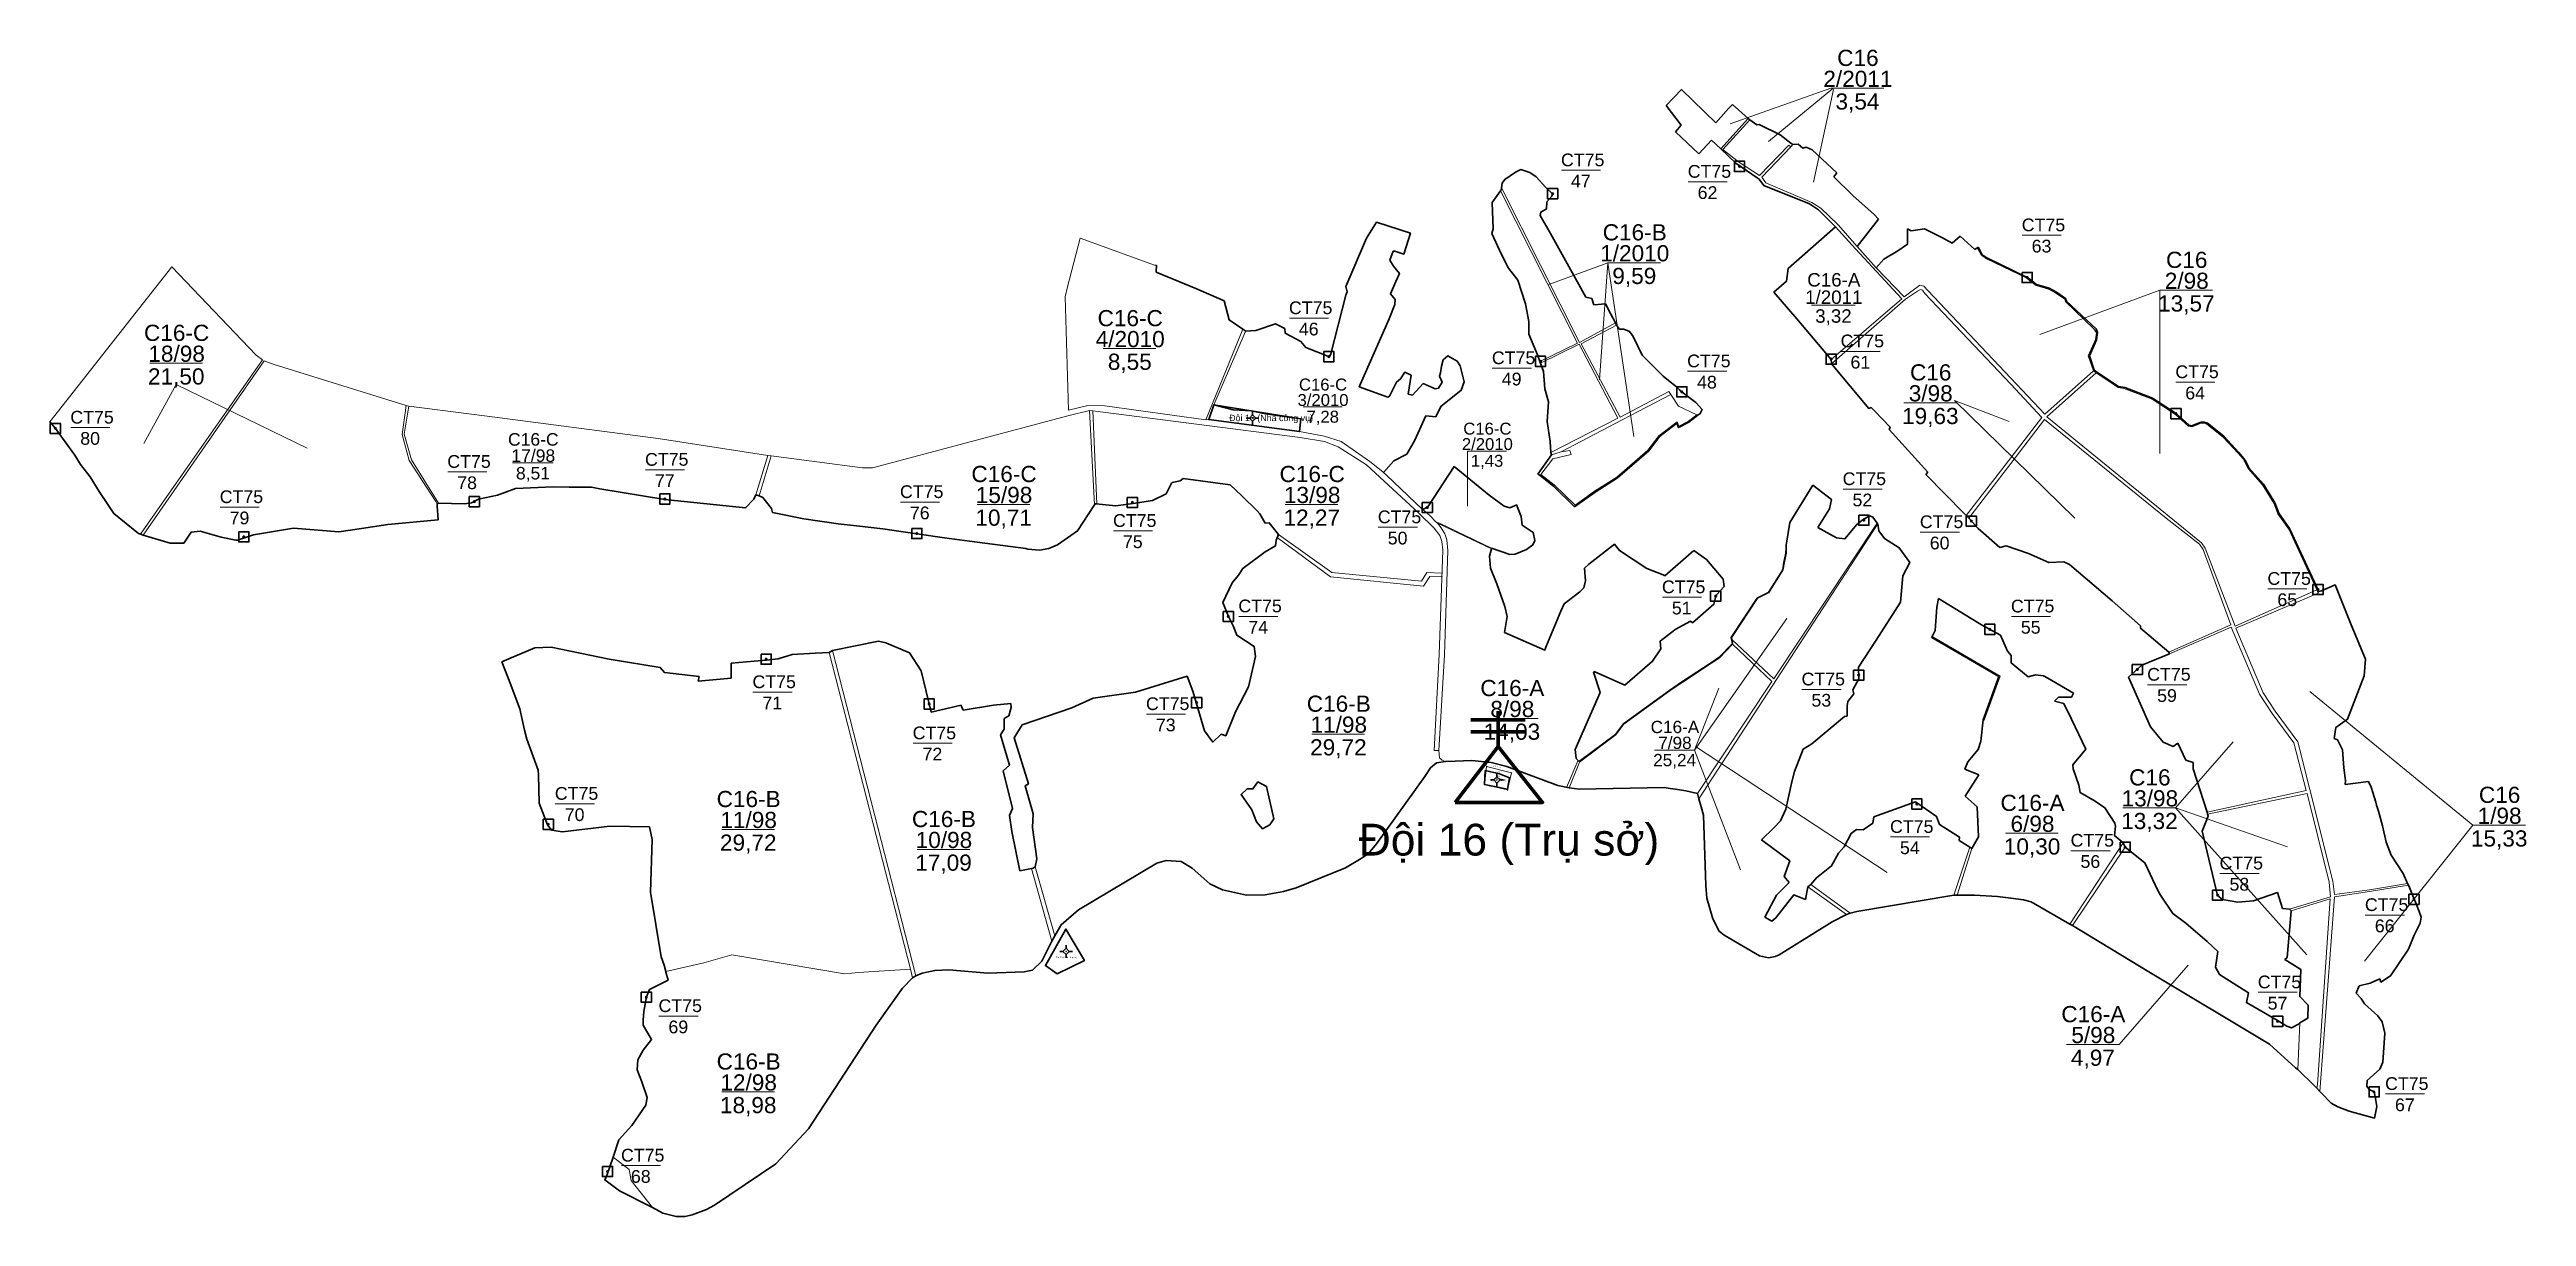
# Model space of a CAD drawing. Header units: metres. Extents: x 397145 to 402014, y 1539763 to 1542056.
import ezdxf
from ezdxf.enums import TextEntityAlignment as Align

# ---------------------------------------------------------------- set-up
doc = ezdxf.new("R2010")
doc.units = ezdxf.units.M
doc.header["$MEASUREMENT"] = 0
doc.layers.add('RanhThree', color=7, linetype='Continuous', lineweight=0)
doc.layers.add('TruSo', color=1, linetype='Continuous', lineweight=106)
doc.styles.add('Style-Arial', font='arial.ttf')
doc.styles.add('Style-vharial', font='vharial.shx')
doc.styles.add('Style-vnarial', font='vnarial.shx')
doc.styles.add('Style-vnarialNarrowI', font='vnarialNarrowI.shx')

msp = doc.modelspace()

# ---------------------------------------------------------------- texts
at = {"layer": 'RanhThree', "color": 3, "linetype": 'Continuous', "lineweight": 0, "style": 'Style-Arial'}
for s, p in [('1', (399423.47, 1541329.1)), ('2', (399433.25, 1541358.12)), ('3', (399604.66, 1541330.26)), ('4', (399601.96, 1541305.53))]:
    msp.add_text(s, height=0.75, dxfattribs=at).set_placement(p, align=Align.TOP_LEFT)
at = {"layer": 'RanhThree', "color": 7, "linetype": 'Continuous', "lineweight": 13, "style": 'Style-Arial'}
for s, height, p in [('Đội 16 (Nhà công vụ)', 12.5, (399463.612325, 1541326.000537)), ('Đội 16 (Trụ sở)', 3.125, (399978.382971, 1540618.849287)), ('Đội 16 (Nhà công vụ)', 3.125, (399123.80502, 1540270.487575))]:
    msp.add_text(s, height=height, dxfattribs=at).set_placement(p)
at = {"layer": 'RanhThree', "color": 250, "linetype": 'Continuous', "lineweight": 0, "style": 'Style-vnarialNarrowI'}
msp.add_text('§\xadêng nhùa', height=1.99992, rotation=345.389236, dxfattribs=at).set_placement((399990.189026, 1540646.822665), align=Align.MIDDLE_CENTER)
at = {"layer": 'RanhThree', "color": 250, "linetype": 'Continuous', "lineweight": 0}
for s, height, style, p in [('D', 0.01002, 'Style-vharial', (399983.894828, 1540647.87501)), ('(351.3)', 1.99998, 'Style-vnarialNarrowI', (399991.924687, 1540636.67999)), ('D', 0.01002, 'Style-vharial', (399996.584828, 1540644.86501)), ('D', 0.01002, 'Style-vharial', (400017.054828, 1540635.28501)), ('1588.1 m2', 2.20002, 'Style-vnarialNarrowI', (399992.55929, 1540623.21001)), ('(1236.8)', 1.99998, 'Style-vnarialNarrowI', (399990.976028, 1540628.04999))]:
    msp.add_text(s, height=height, dxfattribs=dict(at, style=style)).set_placement(p, align=Align.MIDDLE_CENTER)

# ---------------------------------------------------------------- blocks, each defined once
blk = doc.blocks.new('*U0')
at = {"color": 0, "linetype": 'Continuous', "lineweight": -2, "ltscale": 10, "flags": 128}
blk.add_lwpolyline([(-150, 150), (150, 150), (150, -150), (-150, -150), (-150, 150)], close=True, dxfattribs=at)
at = {"color": 0, "linetype": 'Continuous', "lineweight": -2, "ltscale": 10}
blk.add_circle((-0.02828, 0.016065), 22.5, dxfattribs=at)
blk = doc.blocks.new('*U5')
at = {"layer": 'RanhThree', "color": 3, "linetype": 'Continuous', "lineweight": 13}
blk.add_line((-61.590494, 0.736004), (61.441766, 0.736004), dxfattribs=at)
at = {"layer": 'RanhThree', "color": 3, "linetype": 'Continuous', "lineweight": 13, "style": 'Style-vnarial'}
for s, p in [('CT75', (-62.927441, 13.404394)), ('46', (-31.75311, -53.404336))]:
    blk.add_text(s, height=40, dxfattribs=at).set_placement(p)
blk = doc.blocks.new('*U6')
at = {"layer": 'RanhThree', "color": 3, "linetype": 'Continuous', "lineweight": 13}
blk.add_line((-61.590494, 0.736004), (61.441766, 0.736004), dxfattribs=at)
at = {"layer": 'RanhThree', "color": 3, "linetype": 'Continuous', "lineweight": 13, "style": 'Style-vnarial'}
for s, p in [('CT75', (-62.927441, 13.404394)), ('47', (-31.75311, -53.404336))]:
    blk.add_text(s, height=40, dxfattribs=at).set_placement(p)
blk = doc.blocks.new('*U7')
at = {"layer": 'RanhThree', "color": 3, "linetype": 'Continuous', "lineweight": 13}
blk.add_line((-61.590494, 0.736004), (61.441766, 0.736004), dxfattribs=at)
at = {"layer": 'RanhThree', "color": 3, "linetype": 'Continuous', "lineweight": 13, "style": 'Style-vnarial'}
for s, p in [('CT75', (-62.927441, 13.404394)), ('49', (-31.75311, -53.404336))]:
    blk.add_text(s, height=40, dxfattribs=at).set_placement(p)
blk = doc.blocks.new('*U8')
at = {"layer": 'RanhThree', "color": 3, "linetype": 'Continuous', "lineweight": 13}
blk.add_line((-61.590494, 0.736004), (61.441766, 0.736004), dxfattribs=at)
at = {"layer": 'RanhThree', "color": 3, "linetype": 'Continuous', "lineweight": 13, "style": 'Style-vnarial'}
for s, p in [('CT75', (-62.927441, 13.404394)), ('48', (-31.75311, -53.404336))]:
    blk.add_text(s, height=40, dxfattribs=at).set_placement(p)
blk = doc.blocks.new('*U9')
at = {"layer": 'RanhThree', "color": 3, "linetype": 'Continuous', "lineweight": 13}
blk.add_line((-61.590494, 0.736004), (61.441766, 0.736004), dxfattribs=at)
at = {"layer": 'RanhThree', "color": 3, "linetype": 'Continuous', "lineweight": 13, "style": 'Style-vnarial'}
for s, p in [('CT75', (-62.927441, 13.404394)), ('50', (-31.75311, -53.404336))]:
    blk.add_text(s, height=40, dxfattribs=at).set_placement(p)
blk = doc.blocks.new('*U10')
at = {"layer": 'RanhThree', "color": 3, "linetype": 'Continuous', "lineweight": 13}
blk.add_line((-61.590494, 0.736004), (61.441766, 0.736004), dxfattribs=at)
at = {"layer": 'RanhThree', "color": 3, "linetype": 'Continuous', "lineweight": 13, "style": 'Style-vnarial'}
for s, p in [('CT75', (-62.927441, 13.404394)), ('51', (-31.75311, -53.404336))]:
    blk.add_text(s, height=40, dxfattribs=at).set_placement(p)
blk = doc.blocks.new('*U11')
at = {"layer": 'RanhThree', "color": 3, "linetype": 'Continuous', "lineweight": 13}
blk.add_line((-61.590494, 0.736004), (61.441766, 0.736004), dxfattribs=at)
at = {"layer": 'RanhThree', "color": 3, "linetype": 'Continuous', "lineweight": 13, "style": 'Style-vnarial'}
for s, p in [('CT75', (-62.927441, 13.404394)), ('52', (-31.75311, -53.404336))]:
    blk.add_text(s, height=40, dxfattribs=at).set_placement(p)
blk = doc.blocks.new('*U12')
at = {"layer": 'RanhThree', "color": 3, "linetype": 'Continuous', "lineweight": 13}
blk.add_line((-61.590494, 0.736004), (61.441766, 0.736004), dxfattribs=at)
at = {"layer": 'RanhThree', "color": 3, "linetype": 'Continuous', "lineweight": 13, "style": 'Style-vnarial'}
for s, p in [('CT75', (-62.927441, 13.404394)), ('53', (-31.75311, -53.404336))]:
    blk.add_text(s, height=40, dxfattribs=at).set_placement(p)
blk = doc.blocks.new('*U13')
at = {"layer": 'RanhThree', "color": 3, "linetype": 'Continuous', "lineweight": 13}
blk.add_line((-61.590494, 0.736004), (61.441766, 0.736004), dxfattribs=at)
at = {"layer": 'RanhThree', "color": 3, "linetype": 'Continuous', "lineweight": 13, "style": 'Style-vnarial'}
for s, p in [('CT75', (-62.927441, 13.404394)), ('54', (-31.75311, -53.404336))]:
    blk.add_text(s, height=40, dxfattribs=at).set_placement(p)
blk = doc.blocks.new('*U14')
at = {"layer": 'RanhThree', "color": 3, "linetype": 'Continuous', "lineweight": 13}
blk.add_line((-61.590494, 0.736004), (61.441766, 0.736004), dxfattribs=at)
at = {"layer": 'RanhThree', "color": 3, "linetype": 'Continuous', "lineweight": 13, "style": 'Style-vnarial'}
for s, p in [('CT75', (-62.927441, 13.404394)), ('55', (-31.75311, -53.404336))]:
    blk.add_text(s, height=40, dxfattribs=at).set_placement(p)
blk = doc.blocks.new('*U15')
at = {"layer": 'RanhThree', "color": 3, "linetype": 'Continuous', "lineweight": 13}
blk.add_line((-61.590494, 0.736004), (61.441766, 0.736004), dxfattribs=at)
at = {"layer": 'RanhThree', "color": 3, "linetype": 'Continuous', "lineweight": 13, "style": 'Style-vnarial'}
for s, p in [('CT75', (-62.927441, 13.404394)), ('60', (-31.75311, -53.404336))]:
    blk.add_text(s, height=40, dxfattribs=at).set_placement(p)
blk = doc.blocks.new('*U16')
at = {"layer": 'RanhThree', "color": 3, "linetype": 'Continuous', "lineweight": 13}
blk.add_line((-61.590494, 0.736004), (61.441766, 0.736004), dxfattribs=at)
at = {"layer": 'RanhThree', "color": 3, "linetype": 'Continuous', "lineweight": 13, "style": 'Style-vnarial'}
for s, p in [('CT75', (-62.927441, 13.404394)), ('61', (-31.75311, -53.404336))]:
    blk.add_text(s, height=40, dxfattribs=at).set_placement(p)
blk = doc.blocks.new('*U17')
at = {"layer": 'RanhThree', "color": 3, "linetype": 'Continuous', "lineweight": 13}
blk.add_line((-61.590494, 0.736004), (61.441766, 0.736004), dxfattribs=at)
at = {"layer": 'RanhThree', "color": 3, "linetype": 'Continuous', "lineweight": 13, "style": 'Style-vnarial'}
for s, p in [('CT75', (-62.927441, 13.404394)), ('62', (-31.75311, -53.404336))]:
    blk.add_text(s, height=40, dxfattribs=at).set_placement(p)
blk = doc.blocks.new('*U18')
at = {"layer": 'RanhThree', "color": 3, "linetype": 'Continuous', "lineweight": 13}
blk.add_line((-61.590494, 0.736004), (61.441766, 0.736004), dxfattribs=at)
at = {"layer": 'RanhThree', "color": 3, "linetype": 'Continuous', "lineweight": 13, "style": 'Style-vnarial'}
for s, p in [('CT75', (-62.927441, 13.404394)), ('63', (-31.75311, -53.404336))]:
    blk.add_text(s, height=40, dxfattribs=at).set_placement(p)
blk = doc.blocks.new('*U19')
at = {"layer": 'RanhThree', "color": 3, "linetype": 'Continuous', "lineweight": 13}
blk.add_line((-61.590494, 0.736004), (61.441766, 0.736004), dxfattribs=at)
at = {"layer": 'RanhThree', "color": 3, "linetype": 'Continuous', "lineweight": 13, "style": 'Style-vnarial'}
for s, p in [('CT75', (-62.927441, 13.404394)), ('64', (-31.75311, -53.404336))]:
    blk.add_text(s, height=40, dxfattribs=at).set_placement(p)
blk = doc.blocks.new('*U20')
at = {"layer": 'RanhThree', "color": 3, "linetype": 'Continuous', "lineweight": 13}
blk.add_line((-61.590494, 0.736004), (61.441766, 0.736004), dxfattribs=at)
at = {"layer": 'RanhThree', "color": 3, "linetype": 'Continuous', "lineweight": 13, "style": 'Style-vnarial'}
for s, p in [('CT75', (-62.927441, 13.404394)), ('65', (-31.75311, -53.404336))]:
    blk.add_text(s, height=40, dxfattribs=at).set_placement(p)
blk = doc.blocks.new('*U21')
at = {"layer": 'RanhThree', "color": 3, "linetype": 'Continuous', "lineweight": 13}
blk.add_line((-61.590494, 0.736004), (61.441766, 0.736004), dxfattribs=at)
at = {"layer": 'RanhThree', "color": 3, "linetype": 'Continuous', "lineweight": 13, "style": 'Style-vnarial'}
for s, p in [('CT75', (-62.927441, 13.404394)), ('66', (-31.75311, -53.404336))]:
    blk.add_text(s, height=40, dxfattribs=at).set_placement(p)
blk = doc.blocks.new('*U22')
at = {"layer": 'RanhThree', "color": 3, "linetype": 'Continuous', "lineweight": 13}
blk.add_line((-61.590494, 0.736004), (61.441766, 0.736004), dxfattribs=at)
at = {"layer": 'RanhThree', "color": 3, "linetype": 'Continuous', "lineweight": 13, "style": 'Style-vnarial'}
for s, p in [('CT75', (-62.927441, 13.404394)), ('67', (-31.75311, -53.404336))]:
    blk.add_text(s, height=40, dxfattribs=at).set_placement(p)
blk = doc.blocks.new('*U23')
at = {"layer": 'RanhThree', "color": 3, "linetype": 'Continuous', "lineweight": 13}
blk.add_line((-61.590494, 0.736004), (61.441766, 0.736004), dxfattribs=at)
at = {"layer": 'RanhThree', "color": 3, "linetype": 'Continuous', "lineweight": 13, "style": 'Style-vnarial'}
for s, p in [('CT75', (-62.927441, 13.404394)), ('56', (-31.75311, -53.404336))]:
    blk.add_text(s, height=40, dxfattribs=at).set_placement(p)
blk = doc.blocks.new('*U24')
at = {"layer": 'RanhThree', "color": 3, "linetype": 'Continuous', "lineweight": 13}
blk.add_line((-61.590494, 0.736004), (61.441766, 0.736004), dxfattribs=at)
at = {"layer": 'RanhThree', "color": 3, "linetype": 'Continuous', "lineweight": 13, "style": 'Style-vnarial'}
for s, p in [('CT75', (-62.927441, 13.404394)), ('58', (-31.75311, -53.404336))]:
    blk.add_text(s, height=40, dxfattribs=at).set_placement(p)
blk = doc.blocks.new('*U25')
at = {"layer": 'RanhThree', "color": 3, "linetype": 'Continuous', "lineweight": 13}
blk.add_line((-61.590494, 0.736004), (61.441766, 0.736004), dxfattribs=at)
at = {"layer": 'RanhThree', "color": 3, "linetype": 'Continuous', "lineweight": 13, "style": 'Style-vnarial'}
for s, p in [('CT75', (-62.927441, 13.404394)), ('57', (-31.75311, -53.404336))]:
    blk.add_text(s, height=40, dxfattribs=at).set_placement(p)
blk = doc.blocks.new('*U26')
at = {"layer": 'RanhThree', "color": 3, "linetype": 'Continuous', "lineweight": 13}
blk.add_line((-61.590494, 0.736004), (61.441766, 0.736004), dxfattribs=at)
at = {"layer": 'RanhThree', "color": 3, "linetype": 'Continuous', "lineweight": 13, "style": 'Style-vnarial'}
for s, p in [('CT75', (-62.927441, 13.404394)), ('74', (-31.75311, -53.404336))]:
    blk.add_text(s, height=40, dxfattribs=at).set_placement(p)
blk = doc.blocks.new('*U27')
at = {"layer": 'RanhThree', "color": 3, "linetype": 'Continuous', "lineweight": 13}
blk.add_line((-61.590494, 0.736004), (61.441766, 0.736004), dxfattribs=at)
at = {"layer": 'RanhThree', "color": 3, "linetype": 'Continuous', "lineweight": 13, "style": 'Style-vnarial'}
for s, p in [('CT75', (-62.927441, 13.404394)), ('73', (-31.75311, -53.404336))]:
    blk.add_text(s, height=40, dxfattribs=at).set_placement(p)
blk = doc.blocks.new('*U28')
at = {"layer": 'RanhThree', "color": 3, "linetype": 'Continuous', "lineweight": 13}
blk.add_line((-61.590494, 0.736004), (61.441766, 0.736004), dxfattribs=at)
at = {"layer": 'RanhThree', "color": 3, "linetype": 'Continuous', "lineweight": 13, "style": 'Style-vnarial'}
for s, p in [('CT75', (-62.927441, 13.404394)), ('72', (-31.75311, -53.404336))]:
    blk.add_text(s, height=40, dxfattribs=at).set_placement(p)
blk = doc.blocks.new('*U29')
at = {"layer": 'RanhThree', "color": 3, "linetype": 'Continuous', "lineweight": 13}
blk.add_line((-61.590494, 0.736004), (61.441766, 0.736004), dxfattribs=at)
at = {"layer": 'RanhThree', "color": 3, "linetype": 'Continuous', "lineweight": 13, "style": 'Style-vnarial'}
for s, p in [('CT75', (-62.927441, 13.404394)), ('71', (-31.75311, -53.404336))]:
    blk.add_text(s, height=40, dxfattribs=at).set_placement(p)
blk = doc.blocks.new('*U30')
at = {"layer": 'RanhThree', "color": 3, "linetype": 'Continuous', "lineweight": 13}
blk.add_line((-61.590494, 0.736004), (61.441766, 0.736004), dxfattribs=at)
at = {"layer": 'RanhThree', "color": 3, "linetype": 'Continuous', "lineweight": 13, "style": 'Style-vnarial'}
for s, p in [('CT75', (-62.927441, 13.404394)), ('70', (-31.75311, -53.404336))]:
    blk.add_text(s, height=40, dxfattribs=at).set_placement(p)
blk = doc.blocks.new('*U31')
at = {"layer": 'RanhThree', "color": 3, "linetype": 'Continuous', "lineweight": 13}
blk.add_line((-61.590494, 0.736004), (61.441766, 0.736004), dxfattribs=at)
at = {"layer": 'RanhThree', "color": 3, "linetype": 'Continuous', "lineweight": 13, "style": 'Style-vnarial'}
for s, p in [('CT75', (-62.927441, 13.404394)), ('69', (-31.75311, -53.404336))]:
    blk.add_text(s, height=40, dxfattribs=at).set_placement(p)
blk = doc.blocks.new('*U32')
at = {"layer": 'RanhThree', "color": 3, "linetype": 'Continuous', "lineweight": 13}
blk.add_line((-61.590494, 0.736004), (61.441766, 0.736004), dxfattribs=at)
at = {"layer": 'RanhThree', "color": 3, "linetype": 'Continuous', "lineweight": 13, "style": 'Style-vnarial'}
for s, p in [('CT75', (-62.927441, 13.404394)), ('68', (-31.75311, -53.404336))]:
    blk.add_text(s, height=40, dxfattribs=at).set_placement(p)
blk = doc.blocks.new('*U33')
at = {"layer": 'RanhThree', "color": 3, "linetype": 'Continuous', "lineweight": 13}
blk.add_line((-61.590494, 0.736004), (61.441766, 0.736004), dxfattribs=at)
at = {"layer": 'RanhThree', "color": 3, "linetype": 'Continuous', "lineweight": 13, "style": 'Style-vnarial'}
for s, p in [('CT75', (-62.927441, 13.404394)), ('75', (-31.75311, -53.404336))]:
    blk.add_text(s, height=40, dxfattribs=at).set_placement(p)
blk = doc.blocks.new('*U34')
at = {"layer": 'RanhThree', "color": 3, "linetype": 'Continuous', "lineweight": 13}
blk.add_line((-61.590494, 0.736004), (61.441766, 0.736004), dxfattribs=at)
at = {"layer": 'RanhThree', "color": 3, "linetype": 'Continuous', "lineweight": 13, "style": 'Style-vnarial'}
for s, p in [('CT75', (-62.927441, 13.404394)), ('76', (-31.75311, -53.404336))]:
    blk.add_text(s, height=40, dxfattribs=at).set_placement(p)
blk = doc.blocks.new('*U35')
at = {"layer": 'RanhThree', "color": 3, "linetype": 'Continuous', "lineweight": 13}
blk.add_line((-61.590494, 0.736004), (61.441766, 0.736004), dxfattribs=at)
at = {"layer": 'RanhThree', "color": 3, "linetype": 'Continuous', "lineweight": 13, "style": 'Style-vnarial'}
for s, p in [('CT75', (-62.927441, 13.404394)), ('77', (-31.75311, -53.404336))]:
    blk.add_text(s, height=40, dxfattribs=at).set_placement(p)
blk = doc.blocks.new('*U36')
at = {"layer": 'RanhThree', "color": 3, "linetype": 'Continuous', "lineweight": 13}
blk.add_line((-61.590494, 0.736004), (61.441766, 0.736004), dxfattribs=at)
at = {"layer": 'RanhThree', "color": 3, "linetype": 'Continuous', "lineweight": 13, "style": 'Style-vnarial'}
for s, p in [('CT75', (-62.927441, 13.404394)), ('78', (-31.75311, -53.404336))]:
    blk.add_text(s, height=40, dxfattribs=at).set_placement(p)
blk = doc.blocks.new('*U37')
at = {"layer": 'RanhThree', "color": 3, "linetype": 'Continuous', "lineweight": 13}
blk.add_line((-61.590494, 0.736004), (61.441766, 0.736004), dxfattribs=at)
at = {"layer": 'RanhThree', "color": 3, "linetype": 'Continuous', "lineweight": 13, "style": 'Style-vnarial'}
for s, p in [('CT75', (-62.927441, 13.404394)), ('79', (-31.75311, -53.404336))]:
    blk.add_text(s, height=40, dxfattribs=at).set_placement(p)
blk = doc.blocks.new('*U38')
at = {"layer": 'RanhThree', "color": 3, "linetype": 'Continuous', "lineweight": 13}
blk.add_line((-61.590494, 0.736004), (61.441766, 0.736004), dxfattribs=at)
at = {"layer": 'RanhThree', "color": 3, "linetype": 'Continuous', "lineweight": 13, "style": 'Style-vnarial'}
for s, p in [('CT75', (-62.927441, 13.404394)), ('80', (-31.75311, -53.404336))]:
    blk.add_text(s, height=40, dxfattribs=at).set_placement(p)
blk = doc.blocks.new('*U39')
at = {"layer": 'RanhThree', "color": 3, "linetype": 'Continuous', "lineweight": 13}
blk.add_line((-61.590494, 0.736004), (61.441766, 0.736004), dxfattribs=at)
at = {"layer": 'RanhThree', "color": 3, "linetype": 'Continuous', "lineweight": 13, "style": 'Style-vnarial'}
for s, p in [('CT75', (-62.927441, 13.404394)), ('59', (-31.75311, -53.404336))]:
    blk.add_text(s, height=40, dxfattribs=at).set_placement(p)
blk = doc.blocks.new('*U40')
at = {"layer": 'RanhThree', "color": 3, "linetype": 'Continuous', "lineweight": 13}
blk.add_line((-66.520877, -1.660429), (63.750129, -1.660429), dxfattribs=at)
at = {"layer": 'RanhThree', "color": 3, "linetype": 'Continuous', "lineweight": 13, "style": 'Style-Arial'}
blk.add_text('29,72', height=40, dxfattribs=at).set_placement((-1.025137, -54.422685), align=Align.CENTER)
at = {"layer": 'RanhThree', "color": 3, "linetype": 'Continuous', "lineweight": 13, "insert": (-0.000029, 1.089388), "char_height": 40, "attachment_point": 8, "line_spacing_factor": 0.776524, "style": 'Style-Arial'}
blk.add_mtext('C16-B\\P11/98', dxfattribs=at)
blk = doc.blocks.new('*U41')
at = {"layer": 'RanhThree', "color": 3, "linetype": 'Continuous', "lineweight": 13}
blk.add_line((-66.520877, -1.660429), (63.750129, -1.660429), dxfattribs=at)
at = {"layer": 'RanhThree', "color": 3, "linetype": 'Continuous', "lineweight": 13, "style": 'Style-Arial'}
blk.add_text('18,98', height=40, dxfattribs=at).set_placement((-1.025137, -54.422685), align=Align.CENTER)
at = {"layer": 'RanhThree', "color": 3, "linetype": 'Continuous', "lineweight": 13, "insert": (-0.000029, 1.089388), "char_height": 40, "attachment_point": 8, "line_spacing_factor": 0.776524, "style": 'Style-Arial'}
blk.add_mtext('C16-B\\P12/98', dxfattribs=at)
blk = doc.blocks.new('*U42')
at = {"layer": 'RanhThree', "color": 3, "linetype": 'Continuous', "lineweight": 13}
blk.add_line((-66.520877, -1.660429), (63.750129, -1.660429), dxfattribs=at)
at = {"layer": 'RanhThree', "color": 3, "linetype": 'Continuous', "lineweight": 13, "style": 'Style-Arial'}
blk.add_text('17,09', height=40, dxfattribs=at).set_placement((-1.025137, -54.422685), align=Align.CENTER)
at = {"layer": 'RanhThree', "color": 3, "linetype": 'Continuous', "lineweight": 13, "insert": (-0.000029, 1.089388), "char_height": 40, "attachment_point": 8, "line_spacing_factor": 0.776524, "style": 'Style-Arial'}
blk.add_mtext('C16-B\\P10/98', dxfattribs=at)
blk = doc.blocks.new('*U43')
at = {"layer": 'RanhThree', "color": 3, "linetype": 'Continuous', "lineweight": 13}
blk.add_line((-66.520877, -1.660429), (63.750129, -1.660429), dxfattribs=at)
at = {"layer": 'RanhThree', "color": 3, "linetype": 'Continuous', "lineweight": 13, "style": 'Style-Arial'}
blk.add_text('12,27', height=40, dxfattribs=at).set_placement((-1.025137, -54.422685), align=Align.CENTER)
at = {"layer": 'RanhThree', "color": 3, "linetype": 'Continuous', "lineweight": 13, "insert": (-0.000029, 1.089388), "char_height": 40, "attachment_point": 8, "line_spacing_factor": 0.776524, "style": 'Style-Arial'}
blk.add_mtext('C16-C\\P13/98', dxfattribs=at)
blk = doc.blocks.new('*U44')
at = {"layer": 'RanhThree', "color": 3, "linetype": 'Continuous', "lineweight": 13}
blk.add_line((-66.520877, -1.660429), (63.750129, -1.660429), dxfattribs=at)
at = {"layer": 'RanhThree', "color": 3, "linetype": 'Continuous', "lineweight": 13, "style": 'Style-Arial'}
blk.add_text('10,71', height=40, dxfattribs=at).set_placement((-1.025137, -54.422685), align=Align.CENTER)
at = {"layer": 'RanhThree', "color": 3, "linetype": 'Continuous', "lineweight": 13, "insert": (-0.000029, 1.089388), "char_height": 40, "attachment_point": 8, "line_spacing_factor": 0.776524, "style": 'Style-Arial'}
blk.add_mtext('C16-C\\P15/98', dxfattribs=at)
blk = doc.blocks.new('*U45')
at = {"layer": 'RanhThree', "color": 3, "linetype": 'Continuous', "lineweight": 13}
blk.add_line((-66.520877, -1.660429), (63.750129, -1.660429), dxfattribs=at)
at = {"layer": 'RanhThree', "color": 3, "linetype": 'Continuous', "lineweight": 13, "style": 'Style-Arial'}
blk.add_text('21,50', height=40, dxfattribs=at).set_placement((-1.025137, -54.422685), align=Align.CENTER)
at = {"layer": 'RanhThree', "color": 3, "linetype": 'Continuous', "lineweight": 13, "insert": (-0.000029, 1.089388), "char_height": 40, "attachment_point": 8, "line_spacing_factor": 0.776524, "style": 'Style-Arial'}
blk.add_mtext('\\pt1160;C16-C\\P18/98', dxfattribs=at)
blk = doc.blocks.new('*U46')
at = {"layer": 'RanhThree', "color": 3, "linetype": 'Continuous', "lineweight": 13}
blk.add_line((-66.520877, -1.660429), (63.750129, -1.660429), dxfattribs=at)
at = {"layer": 'RanhThree', "color": 3, "linetype": 'Continuous', "lineweight": 13, "style": 'Style-Arial'}
blk.add_text('8,51', height=40, dxfattribs=at).set_placement((-1.025137, -54.422685), align=Align.CENTER)
at = {"layer": 'RanhThree', "color": 3, "linetype": 'Continuous', "lineweight": 13, "insert": (-0.000029, 1.089388), "char_height": 40, "attachment_point": 8, "line_spacing_factor": 0.776524, "style": 'Style-Arial'}
blk.add_mtext('C16-C\\P17/98', dxfattribs=at)
blk = doc.blocks.new('*U47')
at = {"layer": 'RanhThree', "color": 3, "linetype": 'Continuous', "lineweight": 13}
blk.add_line((-66.520877, -1.660429), (63.750129, -1.660429), dxfattribs=at)
at = {"layer": 'RanhThree', "color": 3, "linetype": 'Continuous', "lineweight": 13, "style": 'Style-Arial'}
blk.add_text('8,55', height=40, dxfattribs=at).set_placement((-1.025137, -54.422685), align=Align.CENTER)
at = {"layer": 'RanhThree', "color": 3, "linetype": 'Continuous', "lineweight": 13, "insert": (-0.000029, 1.089388), "char_height": 40, "attachment_point": 8, "line_spacing_factor": 0.776524, "style": 'Style-Arial'}
blk.add_mtext('C16-C\\P4/2010', dxfattribs=at)
blk = doc.blocks.new('*U48')
at = {"layer": 'RanhThree', "color": 3, "linetype": 'Continuous', "lineweight": 13}
blk.add_line((-66.520877, -1.660429), (63.750129, -1.660429), dxfattribs=at)
at = {"layer": 'RanhThree', "color": 3, "linetype": 'Continuous', "lineweight": 13, "style": 'Style-Arial'}
blk.add_text('7,28', height=40, dxfattribs=at).set_placement((-1.025137, -54.422685), align=Align.CENTER)
at = {"layer": 'RanhThree', "color": 3, "linetype": 'Continuous', "lineweight": 13, "insert": (-0.000029, 1.089388), "char_height": 40, "attachment_point": 8, "line_spacing_factor": 0.776524, "style": 'Style-Arial'}
blk.add_mtext('C16-C\\P3/2010', dxfattribs=at)
blk = doc.blocks.new('*U49')
at = {"layer": 'RanhThree', "color": 3, "linetype": 'Continuous', "lineweight": 13}
blk.add_line((-66.520877, -1.660429), (63.750129, -1.660429), dxfattribs=at)
at = {"layer": 'RanhThree', "color": 3, "linetype": 'Continuous', "lineweight": 13, "style": 'Style-Arial'}
blk.add_text('1,43', height=40, dxfattribs=at).set_placement((-1.025137, -54.422685), align=Align.CENTER)
at = {"layer": 'RanhThree', "color": 3, "linetype": 'Continuous', "lineweight": 13, "insert": (-0.000029, 1.089388), "char_height": 40, "attachment_point": 8, "line_spacing_factor": 0.776524, "style": 'Style-Arial'}
blk.add_mtext('C16-C\\P2/2010', dxfattribs=at)
blk = doc.blocks.new('*U50')
at = {"layer": 'RanhThree', "color": 3, "linetype": 'Continuous', "lineweight": 13}
blk.add_line((-66.520877, -1.660429), (63.750129, -1.660429), dxfattribs=at)
at = {"layer": 'RanhThree', "color": 3, "linetype": 'Continuous', "lineweight": 13, "style": 'Style-Arial'}
blk.add_text('9,59', height=40, dxfattribs=at).set_placement((-1.025137, -54.422685), align=Align.CENTER)
at = {"layer": 'RanhThree', "color": 3, "linetype": 'Continuous', "lineweight": 13, "insert": (-0.000029, 1.089388), "char_height": 40, "attachment_point": 8, "line_spacing_factor": 0.776524, "style": 'Style-Arial'}
blk.add_mtext('C16-B\\P1/2010', dxfattribs=at)
blk = doc.blocks.new('*U51')
at = {"layer": 'RanhThree', "color": 3, "linetype": 'Continuous', "lineweight": 13}
blk.add_line((-66.520877, -1.660429), (63.750129, -1.660429), dxfattribs=at)
at = {"layer": 'RanhThree', "color": 3, "linetype": 'Continuous', "lineweight": 13, "style": 'Style-Arial'}
blk.add_text('10,30', height=40, dxfattribs=at).set_placement((-1.025137, -54.422685), align=Align.CENTER)
at = {"layer": 'RanhThree', "color": 3, "linetype": 'Continuous', "lineweight": 13, "insert": (-0.000029, 1.089388), "char_height": 40, "attachment_point": 8, "line_spacing_factor": 0.776524, "style": 'Style-Arial'}
blk.add_mtext('C16-A\\P6/98', dxfattribs=at)
blk = doc.blocks.new('*U52')
at = {"layer": 'RanhThree', "color": 3, "linetype": 'Continuous', "lineweight": 13}
blk.add_line((-66.520877, -1.660429), (63.750129, -1.660429), dxfattribs=at)
at = {"layer": 'RanhThree', "color": 3, "linetype": 'Continuous', "lineweight": 13, "style": 'Style-Arial'}
blk.add_text('14,03', height=40, dxfattribs=at).set_placement((-1.025137, -54.422685), align=Align.CENTER)
at = {"layer": 'RanhThree', "color": 3, "linetype": 'Continuous', "lineweight": 13, "insert": (-0.000029, 1.089388), "char_height": 40, "attachment_point": 8, "line_spacing_factor": 0.776524, "style": 'Style-Arial'}
blk.add_mtext('C16-A\\P8/98', dxfattribs=at)
blk = doc.blocks.new('*U53')
at = {"layer": 'RanhThree', "color": 3, "linetype": 'Continuous', "lineweight": 13}
blk.add_line((-66.520877, -1.660429), (63.750129, -1.660429), dxfattribs=at)
at = {"layer": 'RanhThree', "color": 3, "linetype": 'Continuous', "lineweight": 13, "style": 'Style-Arial'}
blk.add_text('25,24', height=40, dxfattribs=at).set_placement((-1.025137, -54.422685), align=Align.CENTER)
at = {"layer": 'RanhThree', "color": 3, "linetype": 'Continuous', "lineweight": 13, "insert": (-0.000029, 1.089388), "char_height": 40, "attachment_point": 8, "line_spacing_factor": 0.776524, "style": 'Style-Arial'}
blk.add_mtext('C16-A\\P7/98', dxfattribs=at)
blk = doc.blocks.new('*U54')
at = {"layer": 'RanhThree', "color": 3, "linetype": 'Continuous', "lineweight": 13}
blk.add_line((-66.520877, -1.660429), (63.750129, -1.660429), dxfattribs=at)
at = {"layer": 'RanhThree', "color": 3, "linetype": 'Continuous', "lineweight": 13, "style": 'Style-Arial'}
blk.add_text('4,97', height=40, dxfattribs=at).set_placement((-1.025137, -54.422685), align=Align.CENTER)
at = {"layer": 'RanhThree', "color": 3, "linetype": 'Continuous', "lineweight": 13, "insert": (-0.000029, 1.089388), "char_height": 40, "attachment_point": 8, "line_spacing_factor": 0.776524, "style": 'Style-Arial'}
blk.add_mtext('C16-A\\P5/98', dxfattribs=at)
blk = doc.blocks.new('*U55')
at = {"layer": 'RanhThree', "color": 3, "linetype": 'Continuous', "lineweight": 13}
blk.add_line((-66.520877, -1.660429), (63.750129, -1.660429), dxfattribs=at)
at = {"layer": 'RanhThree', "color": 3, "linetype": 'Continuous', "lineweight": 13, "style": 'Style-Arial'}
blk.add_text('13,32', height=40, dxfattribs=at).set_placement((-1.025137, -54.422685), align=Align.CENTER)
at = {"layer": 'RanhThree', "color": 3, "linetype": 'Continuous', "lineweight": 13, "insert": (-0.000029, 1.089388), "char_height": 40, "attachment_point": 8, "line_spacing_factor": 0.776524, "style": 'Style-Arial'}
blk.add_mtext('C16\\P13/98', dxfattribs=at)
blk = doc.blocks.new('*U56')
at = {"layer": 'RanhThree', "color": 3, "linetype": 'Continuous', "lineweight": 13}
blk.add_line((-66.520877, -1.660429), (63.750129, -1.660429), dxfattribs=at)
at = {"layer": 'RanhThree', "color": 3, "linetype": 'Continuous', "lineweight": 13, "style": 'Style-Arial'}
blk.add_text('15,33', height=40, dxfattribs=at).set_placement((-1.025137, -54.422685), align=Align.CENTER)
at = {"layer": 'RanhThree', "color": 3, "linetype": 'Continuous', "lineweight": 13, "insert": (-0.000029, 1.089388), "char_height": 40, "attachment_point": 8, "line_spacing_factor": 0.776524, "style": 'Style-Arial'}
blk.add_mtext('C16\\P1/98', dxfattribs=at)
blk = doc.blocks.new('*U57')
at = {"layer": 'RanhThree', "color": 3, "linetype": 'Continuous', "lineweight": 13}
blk.add_line((-66.520877, -1.660429), (63.750129, -1.660429), dxfattribs=at)
at = {"layer": 'RanhThree', "color": 3, "linetype": 'Continuous', "lineweight": 13, "style": 'Style-Arial'}
blk.add_text('13,57', height=40, dxfattribs=at).set_placement((-1.025137, -54.422685), align=Align.CENTER)
at = {"layer": 'RanhThree', "color": 3, "linetype": 'Continuous', "lineweight": 13, "insert": (-0.000029, 1.089388), "char_height": 40, "attachment_point": 8, "line_spacing_factor": 0.776524, "style": 'Style-Arial'}
blk.add_mtext('C16\\P2/98', dxfattribs=at)
blk = doc.blocks.new('*U58')
at = {"layer": 'RanhThree', "color": 3, "linetype": 'Continuous', "lineweight": 13}
blk.add_line((-66.520877, -1.660429), (63.750129, -1.660429), dxfattribs=at)
at = {"layer": 'RanhThree', "color": 3, "linetype": 'Continuous', "lineweight": 13, "style": 'Style-Arial'}
blk.add_text('19,63', height=40, dxfattribs=at).set_placement((-1.025137, -54.422685), align=Align.CENTER)
at = {"layer": 'RanhThree', "color": 3, "linetype": 'Continuous', "lineweight": 13, "insert": (-0.000029, 1.089388), "char_height": 40, "attachment_point": 8, "line_spacing_factor": 0.776524, "style": 'Style-Arial'}
blk.add_mtext('C16\\P3/98', dxfattribs=at)
blk = doc.blocks.new('*U59')
at = {"layer": 'RanhThree', "color": 3, "linetype": 'Continuous', "lineweight": 13}
blk.add_line((-66.520877, -1.660429), (63.750129, -1.660429), dxfattribs=at)
at = {"layer": 'RanhThree', "color": 3, "linetype": 'Continuous', "lineweight": 13, "style": 'Style-Arial'}
blk.add_text('3,54', height=40, dxfattribs=at).set_placement((-1.025137, -54.422685), align=Align.CENTER)
at = {"layer": 'RanhThree', "color": 3, "linetype": 'Continuous', "lineweight": 13, "insert": (-0.000029, 1.089388), "char_height": 40, "attachment_point": 8, "line_spacing_factor": 0.776524, "style": 'Style-Arial'}
blk.add_mtext('C16\\P2/2011', dxfattribs=at)
blk = doc.blocks.new('DDCT')
at = {"layer": 'RanhThree', "color": 5, "linetype": 'Continuous', "lineweight": 0}
for p, q in [((6.24, 0), (-6.24, 0)), ((0, -6.24), (0, 6.24))]:
    blk.add_line(p, q, dxfattribs=at)
blk = doc.blocks.new('CENTRD')
at = {"layer": 'RanhThree', "linetype": 'Continuous', "lineweight": 0}
h = blk.add_hatch(color=7, dxfattribs=at)
edge = h.paths.add_edge_path()
edge.add_arc((0, 0), 1.5, 0, 360)
at = {"layer": 'RanhThree', "color": 7, "linetype": 'Continuous', "lineweight": 0}
for p, q in [((-6.25, 0), (-12.5, 0)), ((0, 6.25), (-6.25, 0)), ((-6.25, 0), (0, -6.25)), ((0, 12.5), (0, 6.25)), ((6.25, 0), (0, 6.25)), ((0, -6.25), (6.25, 0)), ((12.5, 0), (6.25, 0)), ((0, -6.25), (0, -12.5))]:
    blk.add_line(p, q, dxfattribs=at)
blk = doc.blocks.new('CENTRD_1')
at = {"layer": 'RanhThree', "linetype": 'Continuous', "lineweight": 30}
h = blk.add_hatch(color=5, dxfattribs=at)
edge = h.paths.add_edge_path()
edge.add_arc((0, 0), 1.5, 0, 360)
at = {"layer": 'RanhThree', "color": 5, "linetype": 'Continuous', "lineweight": 30}
for p, q in [((-6.25, 0), (-12.5, 0)), ((0, 6.25), (-6.25, 0)), ((-6.25, 0), (0, -6.25)), ((0, 12.5), (0, 6.25)), ((6.25, 0), (0, 6.25)), ((0, -6.25), (6.25, 0)), ((12.5, 0), (6.25, 0)), ((0, -6.25), (0, -12.5))]:
    blk.add_line(p, q, dxfattribs=at)
blk = doc.blocks.new('*U64')
at = {"layer": 'TruSo', "color": 1, "linetype": 'Continuous', "lineweight": 106}
for p, q in [((-36.158004, 47.398274), (33.778137, 47.398274)), ((-35.952007, 32.006922), (33.984135, 32.006922)), ((-1.00498, 13.016671), (-1.00498, 58.941787))]:
    blk.add_line(p, q, dxfattribs=at)
at = {"layer": 'TruSo', "color": 1, "linetype": 'Continuous', "lineweight": 106, "flags": 128}
blk.add_lwpolyline([(-56.477401, -58.942446), (-1.00498, 13.016671), (56.477968, -58.889332), (-56.477401, -58.942446)], close=True, dxfattribs=at)
blk = doc.blocks.new('*U63')
at = {"layer": 'TruSo', "color": 1, "linetype": 'Continuous', "lineweight": 106, "xscale": 1.5248, "yscale": 1.5248, "zscale": 1.5248}
blk.add_blockref('*U64', (-19.953073, 67.811554), dxfattribs=at)
at = {"layer": 'RanhThree', "color": 7, "linetype": 'Continuous', "lineweight": 0, "style": 'Style-Arial'}
blk.add_text('Đội 16 (Trụ sở)', height=62.5, dxfattribs=at).set_placement((0.000165, -95.186062), align=Align.MIDDLE_CENTER)
blk = doc.blocks.new('*U65')
at = {"layer": 'RanhThree', "color": 3, "linetype": 'Continuous', "lineweight": 13}
blk.add_line((-66.520877, -1.660429), (63.750129, -1.660429), dxfattribs=at)
at = {"layer": 'RanhThree', "color": 3, "linetype": 'Continuous', "lineweight": 13, "style": 'Style-Arial'}
blk.add_text('3,32', height=40, dxfattribs=at).set_placement((-1.025137, -54.422685), align=Align.CENTER)
at = {"layer": 'RanhThree', "color": 3, "linetype": 'Continuous', "lineweight": 13, "insert": (-0.000029, 1.089388), "char_height": 40, "attachment_point": 8, "line_spacing_factor": 0.776524, "style": 'Style-Arial'}
blk.add_mtext('C16-A\\P1/2011', dxfattribs=at)

# ---------------------------------------------------------------- linework, layer by layer
at = {"layer": 'RanhThree', "color": 3, "linetype": 'Continuous', "lineweight": 30}
for p, q in [((400322.925, 1541946.535), (400352.632, 1541977.916)), ((400322.925, 1541946.535), (400352.1743, 1541907.8795)), ((400352.632, 1541977.916), (400420.211, 1541912.585)), ((400445.163, 1541940.242), (400453.171, 1541948.219)), ((400453.171, 1541948.219), (400484.146, 1541921.105)), ((400341.35, 1541894.34), (400352.1743, 1541907.8795)), ((400420.211, 1541912.585), (400445.163, 1541940.242)), ((400484.146, 1541921.105), (400487.43, 1541918.349)), ((400487.43, 1541918.349), (400500.724, 1541908.548)), ((400500.724, 1541908.548), (400505.254, 1541909.272)), ((400505.254, 1541909.272), (400546.923, 1541888.579)), ((400341.35, 1541894.34), (400387.11, 1541851.39)), ((400387.11, 1541851.39), (400412.14, 1541878.35)), ((400412.14, 1541878.35), (400430.38, 1541861.0506)), ((400430.38, 1541861.0506), (400459.65, 1541833.29)), ((400546.923, 1541888.579), (400567.816, 1541872.336)), ((400567.816, 1541872.336), (400571.996, 1541869.756)), ((400571.996, 1541869.756), (400582.024, 1541870.112)), ((400582.024, 1541870.112), (400591.235, 1541862.566)), ((400591.235, 1541862.566), (400597.876, 1541864.38)), ((400597.876, 1541864.38), (400609.744, 1541859.26)), ((400609.744, 1541859.26), (400658.392, 1541814.085)), ((400000.565, 1541793.666), (400005.43, 1541800.733)), ((400005.43, 1541800.733), (400026.713, 1541815.049)), ((400026.713, 1541815.049), (400036.95, 1541820.6)), ((400036.95, 1541820.6), (400054.621, 1541814.839)), ((400054.621, 1541814.839), (400067.324, 1541806.3)), ((400067.324, 1541806.3), (400086.079, 1541785.411)), ((400459.65, 1541833.29), (400501.518, 1541803.937)), ((400501.518, 1541803.937), (400505.637, 1541801.555)), ((400505.637, 1541801.555), (400514.412, 1541789.031)), ((400652.313, 1541805.857), (400658.392, 1541814.085)), ((400652.313, 1541805.857), (400689.565, 1541769.376)), ((399980.612, 1541755.888), (399997.3095, 1541778.3208)), ((399980.612, 1541755.888), (399982.449, 1541704.065)), ((399997.3095, 1541778.3208), (399998.438, 1541779.837)), ((399998.438, 1541779.837), (399999.1758, 1541784.6342)), ((399999.1758, 1541784.6342), (400000.565, 1541793.666)), ((400086.079, 1541785.411), (400099.214, 1541772.599)), ((400087.476, 1541743.482), (400088.168, 1541756.905)), ((400088.168, 1541756.905), (400097.702, 1541768.384)), ((400097.702, 1541768.384), (400099.214, 1541772.599)), ((400514.412, 1541789.031), (400604.22, 1541752.77)), ((400604.22, 1541752.77), (400622.17, 1541741.17)), ((400689.565, 1541769.376), (400731.287, 1541732.057)), ((399733.58, 1541685.4), (399753.505, 1541717.379)), ((399753.505, 1541717.379), (399819.9501, 1541695.6981)), ((399979.762, 1541694.635), (399982.449, 1541704.065)), ((400074.907, 1541730.212), (400076.646, 1541736.831)), ((400074.907, 1541730.212), (400095.1, 1541694.73)), ((400076.646, 1541736.831), (400087.476, 1541743.482)), ((400562.57, 1541625.92), (400655.49, 1541708.09)), ((400622.17, 1541741.17), (400655.49, 1541708.09)), ((400697.892, 1541668.925), (400739.865, 1541722.705)), ((400731.287, 1541732.057), (400739.865, 1541722.705)), ((400796.964, 1541674.093), (400797.178, 1541703.923)), ((400797.178, 1541703.923), (400804.622, 1541699.889)), ((400804.622, 1541699.889), (400830.365, 1541703.701)), ((400830.365, 1541703.701), (400865.956, 1541686.295)), ((399693.1558, 1541590.8667), (399733.58, 1541685.4)), ((399779.462, 1541642.58), (399786.133, 1541659.789)), ((399786.133, 1541659.789), (399789.39, 1541660.15)), ((399789.39, 1541660.15), (399806.76, 1541653.96)), ((399806.76, 1541653.96), (399819.9501, 1541695.6981)), ((399979.762, 1541694.635), (399999.129, 1541653.449)), ((399999.129, 1541653.449), (400013.025, 1541626.759)), ((400095.1, 1541694.73), (400144.73, 1541606.61)), ((400697.892, 1541668.925), (400735.288, 1541627.085)), ((400750.454, 1541644.028), (400778.309, 1541660.904)), ((400778.309, 1541660.904), (400796.964, 1541674.093)), ((400865.956, 1541686.295), (400885.116, 1541675.675)), ((400885.116, 1541675.675), (400900.54, 1541689.751)), ((400900.54, 1541689.751), (400929.792, 1541663.225)), ((400929.792, 1541663.225), (400934.3755, 1541666.7322)), ((400934.3755, 1541666.7322), (400935.988, 1541667.966)), ((400935.988, 1541667.966), (400943.252, 1541654.014)), ((400943.252, 1541654.014), (400946.189, 1541651.655)), ((399320.339, 1541618.869), (399320.73, 1541632.736)), ((399320.339, 1541618.869), (399397.845, 1541586.448)), ((399779.462, 1541642.58), (399786.391, 1541630.695)), ((399786.391, 1541630.695), (399798.4212, 1541615.8981)), ((399791.12, 1541600.68), (399798.4212, 1541615.8981)), ((400013.025, 1541626.759), (400031.42, 1541603.22)), ((400144.73, 1541606.61), (400164.5, 1541569.58)), ((400559.27, 1541601.07), (400562.57, 1541625.92)), ((400735.288, 1541627.085), (400750.454, 1541644.028)), ((400946.189, 1541651.655), (400953.156, 1541646.962)), ((400953.156, 1541646.962), (401032.591, 1541608.394)), ((401032.591, 1541608.394), (401039.004, 1541603.456)), ((399397.845, 1541586.448), (399453.941, 1541562.464)), ((399453.941, 1541562.464), (399463.567, 1541525.397)), ((399663.39, 1541458.26), (399693.03, 1541573.75)), ((399693.03, 1541573.75), (399695.419, 1541579.864)), ((399693.1558, 1541590.8667), (399695.419, 1541579.864)), ((399780.64, 1541575.9), (399791.12, 1541600.68)), ((399780.64, 1541575.9), (399790.18, 1541565.1)), ((399789.43, 1541555.44), (399790.18, 1541565.1)), ((400031.42, 1541603.22), (400045.98, 1541556.24)), ((400045.98, 1541556.24), (400052.91, 1541521.84)), ((400164.5, 1541569.58), (400176.64, 1541567.32)), ((400176.64, 1541567.32), (400180.26, 1541554.39)), ((400180.26, 1541554.39), (400203.55, 1541556.23)), ((400203.55, 1541556.23), (400213.27, 1541537.54)), ((400534.57, 1541579.49), (400559.27, 1541601.07)), ((400534.57, 1541579.49), (400579.84, 1541526.8)), ((401039.004, 1541603.456), (401050.972, 1541594.676)), ((401050.972, 1541594.676), (401075.392, 1541587.32)), ((401075.392, 1541587.32), (401089.777, 1541579.483)), ((401089.777, 1541579.483), (401107.752, 1541566.691)), ((401107.752, 1541566.691), (401109.506, 1541562.007)), ((401109.506, 1541562.007), (401167.716, 1541507.581)), ((399463.567, 1541525.397), (399490.526, 1541506.795)), ((399490.526, 1541506.795), (399496.271, 1541502.689)), ((399516.303, 1541504.034), (399554.645, 1541517.056)), ((399554.645, 1541517.056), (399572.787, 1541508.23)), ((399572.787, 1541508.23), (399573.492, 1541498.594)), ((399719.072, 1541393.456), (399777.882, 1541527.01)), ((399777.882, 1541527.01), (399789.43, 1541555.44)), ((400052.44, 1541496.78), (400052.91, 1541521.84)), ((400213.27, 1541537.54), (400222.9653, 1541518.8968)), ((400222.9653, 1541518.8968), (400225.1468, 1541514.7021)), ((400225.1468, 1541514.7021), (400231.302, 1541506.985)), ((400231.302, 1541506.985), (400239.293, 1541506.659)), ((400579.84, 1541526.8), (400647.052, 1541447.065)), ((401167.716, 1541507.581), (401170.687, 1541500.052)), ((399496.271, 1541502.689), (399516.303, 1541504.034)), ((399573.492, 1541498.594), (399604.326, 1541482.173)), ((399604.326, 1541482.173), (399614.085, 1541470.927)), ((399614.085, 1541470.927), (399661.02, 1541452.282)), ((399661.02, 1541452.282), (399663.39, 1541458.26)), ((400052.44, 1541496.78), (400069.64, 1541456.52)), ((400239.293, 1541506.659), (400250.616, 1541502.128)), ((400250.616, 1541502.128), (400257.851, 1541492.601)), ((400257.851, 1541492.601), (400275.784, 1541455.608)), ((401154.667, 1541454.163), (401168.761, 1541485.955)), ((401168.761, 1541485.955), (401170.687, 1541500.052)), ((399800.562, 1541409.036), (399809.08, 1541422.086)), ((399809.08, 1541422.086), (399821.728, 1541416.613)), ((399815.541, 1541378.814), (399821.728, 1541416.613)), ((399877.405, 1541414.118), (399878.953, 1541421.014)), ((399877.405, 1541414.118), (399882.576, 1541402.718)), ((399878.953, 1541421.014), (399881.331, 1541434.022)), ((399881.331, 1541434.022), (399884.524, 1541446.16)), ((399884.524, 1541446.16), (399893.23, 1541454.492)), ((399893.23, 1541454.492), (399912.153, 1541444.011)), ((399912.153, 1541444.011), (399917.539, 1541434.803)), ((399917.539, 1541434.803), (399925.924, 1541403.095)), ((400069.64, 1541456.52), (400074.5521, 1541442.9339)), ((400074.5521, 1541442.9339), (400075.6909, 1541439.7841)), ((400075.6909, 1541439.7841), (400081.687, 1541423.2)), ((400081.687, 1541423.2), (400083.965, 1541389.696)), ((400275.784, 1541455.608), (400316.857, 1541414.393)), ((400316.857, 1541414.393), (400343.902, 1541392.507)), ((400647.052, 1541447.065), (400647.5178, 1541440.6576)), ((400647.5178, 1541440.6576), (400647.681, 1541438.412)), ((400647.681, 1541438.412), (400721.128, 1541351.024)), ((401154.667, 1541454.163), (401164.012, 1541426.295)), ((401164.012, 1541426.295), (401169.39, 1541422.288)), ((401169.39, 1541422.288), (401212.002, 1541393.787)), ((399719.072, 1541393.456), (399775.706, 1541373.312)), ((399775.706, 1541373.312), (399778.63, 1541374.89)), ((399778.63, 1541374.89), (399792.38, 1541402.47)), ((399792.38, 1541402.47), (399800.562, 1541409.036)), ((399815.541, 1541378.814), (399823.854, 1541377.065)), ((399823.854, 1541377.065), (399845.28, 1541399.848)), ((399845.28, 1541399.848), (399868.859, 1541389.727)), ((399868.859, 1541389.727), (399875.327, 1541390.741)), ((399875.327, 1541390.741), (399882.576, 1541402.718)), ((399879.517, 1541354.58), (399920.001, 1541386.763)), ((399920.001, 1541386.763), (399925.924, 1541403.095)), ((400083.965, 1541389.696), (400091.23, 1541364.2)), ((400088.9161, 1541324.9371), (400091.23, 1541364.2)), ((400343.902, 1541392.507), (400349.091, 1541387.606)), ((400349.091, 1541387.606), (400353.874, 1541383.063)), ((400353.874, 1541383.063), (400380.987, 1541362.388)), ((400380.987, 1541362.388), (400393.492, 1541349.002)), ((401212.002, 1541393.787), (401224.51, 1541391.971)), ((401224.51, 1541391.971), (401279.032, 1541370.882)), ((401279.032, 1541370.882), (401325.148, 1541340.67)), ((397144.7718, 1541324.6356), (397145.0999, 1541324.2629)), ((397145.0999, 1541324.2629), (397156.28, 1541311.562)), ((399423.421, 1541328.906), (399433.287, 1541357.871)), ((399601.922, 1541305.345), (399423.421, 1541328.906)), ((399433.287, 1541357.871), (399471.635, 1541348.191)), ((399471.635, 1541348.191), (399507.506, 1541346.072)), ((399507.506, 1541346.072), (399528.37, 1541341.359)), ((399528.37, 1541341.359), (399552.888, 1541337.774)), ((399552.888, 1541337.774), (399604.701, 1541330.388)), ((399604.701, 1541330.388), (399601.922, 1541305.345)), ((399828.26, 1541287.23), (399849.95, 1541336.58)), ((399849.95, 1541336.58), (399870.07, 1541334.27)), ((399870.07, 1541334.27), (399879.517, 1541354.58)), ((400088.9161, 1541324.9371), (400094.448, 1541286.231)), ((400309.619, 1541295.494), (400343.546, 1541321.652)), ((400343.546, 1541321.652), (400346.758, 1541313.183)), ((400346.758, 1541313.183), (400367.525, 1541324.093)), ((400367.525, 1541324.093), (400384.8211, 1541337.4222)), ((400384.8211, 1541337.4222), (400389.26, 1541340.843)), ((400389.26, 1541340.843), (400393.492, 1541349.002)), ((400721.128, 1541351.024), (400725.796, 1541352.977)), ((400725.796, 1541352.977), (400732.0379, 1541346.412)), ((400732.0379, 1541346.412), (400763.02, 1541313.826)), ((400760.9261, 1541309.7312), (400763.02, 1541313.826)), ((401325.148, 1541340.67), (401350.725, 1541318.048)), ((401350.725, 1541318.048), (401356.343, 1541316.927)), ((401356.343, 1541316.927), (401366.956, 1541321.036)), ((401366.956, 1541321.036), (401374.159, 1541323.641)), ((401374.159, 1541323.641), (401380.323, 1541323.867)), ((401380.323, 1541323.867), (401386.742, 1541321.962)), ((401386.742, 1541321.962), (401418.846, 1541296.084)), ((397156.28, 1541311.562), (397194.363, 1541259.193)), ((399812.856, 1541261.189), (399828.26, 1541287.23)), ((400094.448, 1541286.231), (400095.897, 1541264.191)), ((400095.897, 1541264.191), (400097.062, 1541259.974)), ((400227.074, 1541214.17), (400288.458, 1541267.429)), ((400288.458, 1541267.429), (400309.619, 1541295.494)), ((400760.9261, 1541309.7312), (400837.04, 1541225.62)), ((401418.846, 1541296.084), (401448.347, 1541264.524)), ((401448.347, 1541264.524), (401458.598, 1541252.788)), ((397194.363, 1541259.193), (397205.69, 1541240.94)), ((397205.69, 1541240.94), (397224.41, 1541216.74)), ((397224.41, 1541216.74), (397242.26, 1541187.54)), ((399767.319, 1541225.144), (399787.065, 1541248.175)), ((399767.319, 1541225.144), (399773.1211, 1541219.6451)), ((399773.1211, 1541219.6451), (399843.9102, 1541152.5554)), ((399787.065, 1541248.175), (399812.856, 1541261.189)), ((399853.942, 1541157.181), (399905.714, 1541236.695)), ((399905.714, 1541236.695), (399974.47, 1541180.632)), ((400070.132, 1541221.404), (400097.062, 1541259.974)), ((400070.132, 1541221.404), (400075.06, 1541219.21)), ((400075.06, 1541219.21), (400101.6, 1541197.7)), ((400833.4, 1541220.87), (400837.04, 1541225.62)), ((400833.4, 1541220.87), (400908.426, 1541144.578)), ((401458.598, 1541252.788), (401462.071, 1541246.441)), ((401462.071, 1541246.441), (401468.348, 1541233.894)), ((401468.348, 1541233.894), (401496.837, 1541201.787)), ((397242.26, 1541187.54), (397271.48, 1541144.12)), ((397974.286, 1541165.429), (397987.983, 1541172.571)), ((397987.983, 1541172.571), (398025.532, 1541180.337)), ((398025.532, 1541180.337), (398060.655, 1541193.762)), ((398060.655, 1541193.762), (398134.501, 1541196.577)), ((398134.501, 1541196.577), (398166.11, 1541196.16)), ((398166.11, 1541196.16), (398210.35, 1541195.918)), ((398210.35, 1541195.918), (398226.73, 1541192.559)), ((398226.73, 1541192.559), (398354.071, 1541171.598)), ((398354.071, 1541171.598), (398512.62, 1541155.76)), ((398512.62, 1541155.76), (398529.18, 1541172.4)), ((398529.18, 1541172.4), (398533.087, 1541180.902)), ((398533.087, 1541180.902), (398539.468, 1541179.293)), ((398539.468, 1541179.293), (398546.856, 1541176.006)), ((398546.856, 1541176.006), (398564.278, 1541153.891)), ((399279.82, 1541164.81), (399313.14, 1541170.15)), ((399313.14, 1541170.15), (399339.51, 1541182.85)), ((399339.51, 1541182.85), (399350.15, 1541203.79)), ((399350.15, 1541203.79), (399351.7448, 1541205.582)), ((399351.7448, 1541205.582), (399367.42, 1541208.824)), ((399367.42, 1541208.824), (399373.542, 1541213.027)), ((399373.542, 1541213.027), (399465.544, 1541200.82)), ((399465.544, 1541200.82), (399488.53, 1541179.27)), ((399488.53, 1541179.27), (399518.58, 1541149.36)), ((399974.47, 1541180.632), (400003.973, 1541158.669)), ((400101.6, 1541197.7), (400142.5663, 1541157.6317)), ((400142.5663, 1541157.6317), (400182.837, 1541186.36)), ((400182.837, 1541186.36), (400227.074, 1541214.17)), ((400565.88, 1541126.85), (400611.31, 1541200.04)), ((400611.31, 1541200.04), (400647.8459, 1541171.8182)), ((400643.643, 1541153.853), (400647.8459, 1541171.8182)), ((401496.837, 1541201.787), (401518.981, 1541165.586)), ((397271.48, 1541144.12), (397319.57, 1541104.86)), ((397758.08, 1541115.03), (397809.6, 1541122.89)), ((397809.6, 1541122.89), (397908.52, 1541132.01)), ((397906.98, 1541163.578), (397909.312, 1541164.843)), ((397906.98, 1541163.578), (397907.07, 1541159.13)), ((397907.07, 1541159.13), (397908.52, 1541132.01)), ((397909.312, 1541164.843), (397960.58, 1541163.587)), ((397960.58, 1541163.587), (397974.286, 1541165.429)), ((398564.278, 1541153.891), (398566.159, 1541146.515)), ((398566.159, 1541146.515), (398627.64, 1541133.96)), ((398627.64, 1541133.96), (398695.062, 1541124.198)), ((398695.062, 1541124.198), (398730.81, 1541120.17)), ((398730.81, 1541120.17), (398782.848, 1541114.407)), ((399165.75, 1541110.29), (399198.9793, 1541161.4631)), ((399198.9793, 1541161.4631), (399200.25, 1541163.42)), ((399200.25, 1541163.42), (399203.2924, 1541163.2639)), ((399203.2924, 1541163.2639), (399208.24, 1541163.01)), ((399208.24, 1541163.01), (399240.83, 1541159.58)), ((399240.83, 1541159.58), (399279.82, 1541164.81)), ((399518.58, 1541149.36), (399524.232, 1541144.007)), ((399524.232, 1541144.007), (399534.123, 1541125.091)), ((399534.123, 1541125.091), (399542.31, 1541125.946)), ((399542.31, 1541125.946), (399560.341, 1541103.382)), ((399843.9102, 1541152.5554), (399844.2665, 1541152.252)), ((399844.2665, 1541152.252), (399853.942, 1541157.181)), ((400003.973, 1541158.669), (400015.156, 1541155.54)), ((400015.156, 1541155.54), (400029.298, 1541161.106)), ((400029.298, 1541161.106), (400030.1316, 1541158.3699)), ((400030.1316, 1541158.3699), (400037.923, 1541138.767)), ((400037.923, 1541138.767), (400039.628, 1541121.528)), ((400039.628, 1541121.528), (400061.3952, 1541107.021)), ((400558.78, 1541081.948), (400565.88, 1541126.85)), ((400620.685, 1541116.638), (400643.643, 1541153.853)), ((400674.161, 1541094.464), (400697.676, 1541123.082)), ((400697.676, 1541123.082), (400710.879, 1541132.922)), ((400710.879, 1541132.922), (400722.94, 1541139.821)), ((400722.94, 1541139.821), (400728.72, 1541137.495)), ((400728.72, 1541137.495), (400737.445, 1541125.172)), ((400737.445, 1541125.172), (400738.873, 1541124.048)), ((400738.873, 1541124.048), (400740.781, 1541110.405)), ((400908.426, 1541144.578), (400912.2354, 1541140.5062)), ((400912.2354, 1541140.5062), (400917.3716, 1541135.0161)), ((400917.3716, 1541135.0161), (400936.062, 1541115.038)), ((401518.981, 1541165.586), (401526.773, 1541144.811)), ((401526.773, 1541144.811), (401548.373, 1541114.689)), ((397319.57, 1541104.86), (397323.7408, 1541103.6188)), ((397323.7408, 1541103.6188), (397329.091, 1541102.0268)), ((397329.091, 1541102.0268), (397381.94, 1541086.3)), ((397381.94, 1541086.3), (397408.99, 1541086.19)), ((397408.99, 1541086.19), (397423.4, 1541107.73)), ((397423.4, 1541107.73), (397441.08, 1541109.65)), ((397441.08, 1541109.65), (397481.97, 1541098.14)), ((397481.97, 1541098.14), (397511.01, 1541091.92)), ((397511.01, 1541091.92), (397514.42, 1541092.14)), ((397514.42, 1541092.14), (397545.87, 1541102.58)), ((397545.87, 1541102.58), (397624.41, 1541115.6)), ((397624.41, 1541115.6), (397713.17, 1541108.17)), ((397713.17, 1541108.17), (397758.08, 1541115.03)), ((398782.848, 1541114.407), (398849.966, 1541104.706)), ((398849.966, 1541104.706), (398903.75, 1541096.41)), ((398903.75, 1541096.41), (398953, 1541089.72)), ((398953, 1541089.72), (399063.82, 1541075.39)), ((399063.82, 1541075.39), (399067.62, 1541074.29)), ((399067.62, 1541074.29), (399090.52, 1541072.55)), ((399090.52, 1541072.55), (399109.22, 1541075.5)), ((399109.22, 1541075.5), (399126.28, 1541083.11)), ((399126.28, 1541083.11), (399165.75, 1541110.29)), ((399490.842, 1541036.411), (399534.558, 1541069.207)), ((399534.558, 1541069.207), (399555.043, 1541080.688)), ((399555.043, 1541080.688), (399555.845, 1541092.288)), ((399555.845, 1541092.288), (399560.341, 1541103.382)), ((399975.736, 1541060.446), (399979.3197, 1541074.7791)), ((399979.3197, 1541074.7791), (399979.625, 1541076)), ((399979.625, 1541076), (400015.668, 1541063.819)), ((400026, 1541064.265), (400048.446, 1541073.785)), ((400048.446, 1541073.785), (400060.718, 1541083.006)), ((400060.718, 1541083.006), (400064.614, 1541091.407)), ((400061.3952, 1541107.021), (400064.614, 1541091.407)), ((400170.76, 1541044.94), (400221.408, 1541084.3107)), ((400221.408, 1541084.3107), (400230.826, 1541071.591)), ((400230.826, 1541071.591), (400284.934, 1541036.203)), ((400320.157, 1541021.707), (400377.255, 1541071.754)), ((400377.255, 1541071.754), (400401.696, 1541054.082)), ((400558.061, 1541066.563), (400558.4961, 1541075.874)), ((400558.4961, 1541075.874), (400558.78, 1541081.948)), ((400620.685, 1541116.638), (400657.827, 1541096.452)), ((400657.827, 1541096.452), (400674.161, 1541094.464)), ((400740.781, 1541110.405), (400751.747, 1541095.079)), ((400751.747, 1541095.079), (400780.896, 1541076.965)), ((400780.896, 1541076.965), (400801.693, 1541047.89)), ((400936.062, 1541115.038), (400978.886, 1541077.595)), ((400978.886, 1541077.595), (400991.148, 1541080.771)), ((400991.148, 1541080.771), (401034.75, 1541066.08)), ((401548.373, 1541114.689), (401605.5175, 1540991.066)), ((399469.718, 1541008.186), (399481.769, 1541022.863)), ((399481.769, 1541022.863), (399490.842, 1541036.411)), ((399975.736, 1541060.446), (399977.673, 1541036.712)), ((399977.673, 1541036.712), (399989.986, 1541005.958)), ((400015.668, 1541063.819), (400026, 1541064.265)), ((400162.46, 1541037.03), (400170.76, 1541044.94)), ((400162.46, 1541037.03), (400163.922, 1541012.076)), ((400284.934, 1541036.203), (400316.513, 1541023.58)), ((400316.513, 1541023.58), (400320.157, 1541021.707)), ((400401.696, 1541054.082), (400434.946, 1541015.565)), ((400524.011, 1540989.092), (400551.779, 1541033.76)), ((400551.779, 1541033.76), (400554.337, 1541047.873)), ((400554.337, 1541047.873), (400558.061, 1541066.563)), ((400783.34, 1540970.02), (400787.76, 1541021.541)), ((400787.76, 1541021.541), (400801.693, 1541047.89)), ((401034.75, 1541066.08), (401075.1601, 1541048.1999)), ((401075.1601, 1541048.1999), (401104.728, 1541049.16)), ((401104.728, 1541049.16), (401115.58, 1541043.84)), ((401115.58, 1541043.84), (401199.14, 1540972.86)), ((399451.35, 1540969.183), (399469.718, 1541008.186)), ((399989.986, 1541005.958), (400005.889, 1540961.886)), ((400122.33, 1540966.57), (400152.69, 1540990.51)), ((400152.69, 1540990.51), (400160.63, 1540998.51)), ((400160.63, 1540998.51), (400163.922, 1541012.076)), ((400416.512, 1540966.274), (400420.458, 1540981.819)), ((400420.458, 1540981.819), (400421.659, 1540984.358)), ((400421.659, 1540984.358), (400436.483, 1541000.984)), ((400434.946, 1541015.565), (400436.483, 1541000.984)), ((400450.75, 1540900.89), (400501.658, 1540977.767)), ((400501.658, 1540977.767), (400524.011, 1540989.092)), ((400855, 1540960.14), (400858.18, 1540977.29)), ((400858.18, 1540977.29), (400942.77, 1540925.49)), ((401199.14, 1540972.86), (401255.226, 1540923.673)), ((401605.5175, 1540991.066), (401610.74, 1540992.59)), ((401610.74, 1540992.59), (401637.88, 1541004.43)), ((401637.88, 1541004.43), (401669.061, 1540925.484)), ((399451.35, 1540969.183), (399462.416, 1540941.886)), ((399462.416, 1540941.886), (399471.301, 1540923.5)), ((399471.301, 1540923.5), (399479.004, 1540905.394)), ((400004.909, 1540910.719), (400010.222, 1540941.623)), ((400005.889, 1540961.886), (400010.222, 1540941.623)), ((400086.466, 1540881.786), (400115.494, 1540952.31)), ((400115.494, 1540952.31), (400122.33, 1540966.57)), ((400340.7143, 1540916.1853), (400370.46, 1540932.851)), ((400370.46, 1540932.851), (400374.221, 1540929.691)), ((400374.221, 1540929.691), (400416.512, 1540966.274)), ((400735.29, 1540895.11), (400783.34, 1540970.02)), ((400851.565, 1540914.653), (400855, 1540960.14)), ((400942.77, 1540925.49), (400979.693, 1540904.9627)), ((401254.857, 1540919.243), (401255.226, 1540923.673)), ((401669.061, 1540925.484), (401697.52, 1540858.15)), ((398057.099, 1540862.946), (398098.541, 1540880.112)), ((398098.541, 1540880.112), (398130.969, 1540881.857)), ((398130.969, 1540881.857), (398244.74, 1540858.24)), ((398677.115, 1540871.455), (398683.714, 1540874.77)), ((398683.714, 1540874.77), (398774.36, 1540893.53)), ((398774.36, 1540893.53), (398788.55, 1540890.47)), ((398788.55, 1540890.47), (398835.23, 1540870.71)), ((399479.004, 1540905.394), (399512.75, 1540882.74)), ((399512.75, 1540882.74), (399515.453, 1540863.375)), ((400004.909, 1540910.719), (400083.962, 1540875.852)), ((400083.962, 1540875.852), (400086.466, 1540881.786)), ((400295.571, 1540853.896), (400312.335, 1540878.057)), ((400310.824, 1540893.43), (400339.998, 1540915.784)), ((400310.824, 1540893.43), (400312.335, 1540878.057)), ((400339.998, 1540915.784), (400340.7143, 1540916.1853)), ((400426.377, 1540861.008), (400452.928, 1540889.065)), ((400450.75, 1540900.89), (400452.928, 1540889.065)), ((400700.84, 1540842.48), (400735.29, 1540895.11)), ((400844.74, 1540900.611), (400845.6168, 1540902.4149)), ((400844.74, 1540900.611), (400976.593, 1540823.805)), ((400845.6168, 1540902.4149), (400851.565, 1540914.653)), ((400979.693, 1540904.9627), (400993.778, 1540873.939)), ((400993.778, 1540873.939), (401001.15, 1540865.006)), ((401254.857, 1540919.243), (401311.022, 1540871.622)), ((398033.725, 1540852.892), (398057.099, 1540862.946)), ((398033.725, 1540852.892), (398051.4823, 1540807.5769)), ((398244.74, 1540858.24), (398344.83, 1540841.84)), ((398344.83, 1540841.84), (398353.552, 1540831.636)), ((398353.552, 1540831.636), (398421.48, 1540823.95)), ((398484.55, 1540850.15), (398529.639, 1540854.22)), ((398484.55, 1540850.15), (398484.65, 1540820.49)), ((398529.639, 1540854.22), (398553.838, 1540856.152)), ((398553.838, 1540856.152), (398577.316, 1540858.729)), ((398577.316, 1540858.729), (398604.822, 1540867.54)), ((398604.822, 1540867.54), (398649.506, 1540869.804)), ((398649.506, 1540869.804), (398677.115, 1540871.455)), ((398835.23, 1540870.71), (398858, 1540835.04)), ((398858, 1540835.04), (398877.85, 1540754.11)), ((399501.605, 1540803.413), (399515.453, 1540863.375)), ((400179.919, 1540832.568), (400180.978, 1540833.834)), ((400179.919, 1540832.568), (400192.699, 1540792.807)), ((400180.978, 1540833.834), (400241.476, 1540806.948)), ((400241.476, 1540806.948), (400295.571, 1540853.896)), ((400354.945, 1540813.899), (400411.364, 1540851.131)), ((400411.364, 1540851.131), (400426.377, 1540861.008)), ((400700.84, 1540842.48), (400701.28, 1540819.4)), ((401000.857, 1540850.678), (401001.15, 1540865.006)), ((401000.857, 1540850.678), (401034.233, 1540823.026)), ((401034.233, 1540823.026), (401048.852, 1540827.384)), ((401048.852, 1540827.384), (401064.6327, 1540825.046)), ((401231.38, 1540822.48), (401257.59, 1540846.05)), ((401257.59, 1540846.05), (401312.4777, 1540868.608)), ((401311.022, 1540871.622), (401312.4777, 1540868.608)), ((401694.82, 1540825.06), (401697.52, 1540858.15)), ((398051.4823, 1540807.5769), (398054.228, 1540800.57)), ((398054.228, 1540800.57), (398069.084, 1540760.454)), ((398419.73, 1540814.68), (398421.48, 1540823.95)), ((398419.73, 1540814.68), (398484.65, 1540820.49)), ((399154.37, 1540762.15), (399196.42, 1540781.3)), ((399196.42, 1540781.3), (399279.64, 1540793.01)), ((399279.64, 1540793.01), (399381.28, 1540824.79)), ((399381.28, 1540824.79), (399392.44, 1540795.02)), ((399392.44, 1540795.02), (399415.03, 1540717.119)), ((399476.343, 1540754.691), (399501.605, 1540803.413)), ((400143.946, 1540680.65), (400192.699, 1540792.807)), ((400238.62, 1540731.029), (400329.504, 1540796.611)), ((400329.504, 1540796.611), (400354.945, 1540813.899)), ((400680.1, 1540775.13), (400691.34, 1540789.96)), ((400689.48, 1540798.08), (400701.28, 1540819.4)), ((400689.48, 1540798.08), (400691.34, 1540789.96)), ((400945.635, 1540738.801), (400976.593, 1540823.805)), ((401064.6327, 1540825.046), (401073.31, 1540820.56)), ((401073.31, 1540820.56), (401123.35, 1540791.128)), ((401086.118, 1540775.251), (401094.12, 1540783.51)), ((401094.12, 1540783.51), (401119.231, 1540783.529)), ((401119.231, 1540783.529), (401123.35, 1540791.128)), ((401231.38, 1540822.48), (401275.123, 1540725.317)), ((401662.1, 1540739.94), (401694.82, 1540825.06)), ((398069.084, 1540760.454), (398078.524, 1540718.737)), ((398877.85, 1540754.11), (398936.8, 1540767.64)), ((398936.8, 1540767.64), (398937.46, 1540765.2)), ((398937.46, 1540765.2), (398940.9, 1540757.799)), ((398940.9, 1540757.799), (399000.425, 1540767.686)), ((399000.425, 1540767.686), (399034.191, 1540771.024)), ((399021.159, 1540741.399), (399030.565, 1540746.963)), ((399021.159, 1540741.399), (399021.443, 1540720.591)), ((399030.565, 1540746.963), (399034.943, 1540763.005)), ((399034.191, 1540771.024), (399034.943, 1540763.005)), ((399040.9699, 1540703.2263), (399056.79, 1540729.07)), ((399056.79, 1540729.07), (399154.37, 1540762.15)), ((399457.225, 1540707.417), (399476.343, 1540754.691)), ((400223.076, 1540710.012), (400238.62, 1540731.029)), ((400608.855, 1540691.354), (400673.542, 1540745.651)), ((400673.542, 1540745.651), (400678.238, 1540746.149)), ((400678.238, 1540746.149), (400678.746, 1540766.545)), ((400678.746, 1540766.545), (400680.1, 1540775.13)), ((400941.585, 1540696.902), (400945.635, 1540738.801)), ((401086.118, 1540775.251), (401104.558, 1540770.673)), ((401104.558, 1540770.673), (401119.693, 1540740.364)), ((401119.693, 1540740.364), (401147.94, 1540681.41)), ((401638.92, 1540723.84), (401662.1, 1540739.94)), ((398078.524, 1540718.737), (398083.252, 1540700.921)), ((398083.252, 1540700.921), (398105.412, 1540639.644)), ((399014.315, 1540709.017), (399021.443, 1540720.591)), ((399014.315, 1540709.017), (399031.573, 1540649.971)), ((399040.9699, 1540703.2263), (399069.39, 1540612.728)), ((399415.03, 1540717.119), (399431.623, 1540694.648)), ((399431.623, 1540694.648), (399447.75, 1540710.715)), ((399447.75, 1540710.715), (399457.225, 1540707.417)), ((400143.946, 1540680.65), (400145.9, 1540663.101)), ((400151.911, 1540656.676), (400223.076, 1540710.012)), ((400574.8554, 1540637.2304), (400591.838, 1540681.244)), ((400591.838, 1540681.244), (400608.855, 1540691.354)), ((400915.523, 1540656.4325), (400936.067, 1540680.186)), ((400936.067, 1540680.186), (400941.585, 1540696.902)), ((401122.449, 1540650.23), (401147.94, 1540681.41)), ((401275.123, 1540725.317), (401299.9, 1540695.21)), ((401299.9, 1540695.21), (401319.07, 1540686.12)), ((401319.07, 1540686.12), (401328.41, 1540692.91)), ((401328.41, 1540692.91), (401344.456, 1540659.353)), ((401635.684, 1540702.034), (401638.92, 1540723.84)), ((401635.684, 1540702.034), (401642.503, 1540699.558)), ((401642.503, 1540699.558), (401652.115, 1540679.755)), ((401652.115, 1540679.755), (401654.968, 1540644.588)), ((398105.412, 1540639.644), (398105.89, 1540630.86)), ((398105.89, 1540630.86), (398107.5, 1540575.23)), ((399019.531, 1540638.492), (399031.573, 1540649.971)), ((399019.531, 1540638.492), (399037.541, 1540564.268)), ((399848.179, 1540627.539), (399859.479, 1540644.773)), ((399859.479, 1540644.773), (399871.5494, 1540654.6032)), ((399871.5494, 1540654.6032), (399888.737, 1540656.663)), ((399888.737, 1540656.663), (399907.805, 1540657.258)), ((399907.805, 1540657.258), (399940.952, 1540659.032)), ((399940.952, 1540659.032), (399978.651, 1540655.189)), ((399978.651, 1540655.189), (400009.24, 1540647.352)), ((400009.24, 1540647.352), (400109.621, 1540609.449)), ((400145.9, 1540663.101), (400151.911, 1540656.676)), ((400569.61, 1540617.15), (400574.8554, 1540637.2304)), ((400909.57, 1540641.9), (400915.523, 1540656.4325)), ((400909.57, 1540641.9), (400937.21, 1540630.57)), ((400910.682, 1540588.65), (400937.21, 1540630.57)), ((401122.449, 1540650.23), (401122.716, 1540642.417)), ((401122.716, 1540642.417), (401133.66, 1540610.228)), ((401344.456, 1540659.353), (401358.518, 1540654.691)), ((401358.518, 1540654.691), (401358.946, 1540642.559)), ((401358.946, 1540642.559), (401385.994, 1540557.174)), ((401654.968, 1540644.588), (401658.17, 1540619.438)), ((399062.709, 1540609.04), (399069.39, 1540612.728)), ((399062.709, 1540609.04), (399078.402, 1540554.106)), ((399753.473, 1540494.904), (399848.179, 1540627.539)), ((400109.621, 1540609.449), (400131.842, 1540605.342)), ((400131.842, 1540605.342), (400151.379, 1540602.338)), ((400151.379, 1540602.338), (400318.87, 1540605.773)), ((400318.87, 1540605.773), (400330.8947, 1540603.8697)), ((400330.8947, 1540603.8697), (400341.18, 1540602.295)), ((400341.18, 1540602.295), (400361.457, 1540599.208)), ((400361.457, 1540599.208), (400384.063, 1540593.764)), ((400384.063, 1540593.764), (400386.843, 1540583.383)), ((400386.843, 1540583.383), (400391.619, 1540567.541)), ((400557.78, 1540563.08), (400569.61, 1540617.15)), ((400910.682, 1540588.65), (400934.077, 1540568.005)), ((401133.66, 1540610.228), (401136.381, 1540596.042)), ((401136.381, 1540596.042), (401166.071, 1540578.853)), ((401657.208, 1540611.603), (401658.17, 1540619.438)), ((401657.208, 1540611.603), (401703.198, 1540617.882)), ((401703.198, 1540617.882), (401708.65, 1540606.156)), ((401708.65, 1540606.156), (401711.68, 1540595.696)), ((401711.68, 1540595.696), (401717.762, 1540576.873)), ((398107.5, 1540575.23), (398123.4734, 1540532.4393)), ((399031.59, 1540550.772), (399037.541, 1540564.268)), ((399031.59, 1540550.772), (399036.561, 1540519.015)), ((399076.95, 1540526.952), (399078.402, 1540554.106)), ((400391.619, 1540567.541), (400396.209, 1540551.682)), ((400396.209, 1540551.682), (400400.419, 1540413.233)), ((400534.26, 1540526.36), (400547.541, 1540540.377)), ((400547.541, 1540540.377), (400557.78, 1540563.08)), ((400709.949, 1540522.71), (400729.044, 1540535.388)), ((400729.044, 1540535.388), (400730.933, 1540548.1723)), ((400730.933, 1540548.1723), (400812.561, 1540577.568)), ((400812.561, 1540577.568), (400854.404, 1540548.933)), ((400854.404, 1540548.933), (400859.827, 1540533.051)), ((400859.827, 1540533.051), (400899.402, 1540507.876)), ((400934.077, 1540568.005), (400936.851, 1540508.553)), ((401166.071, 1540578.853), (401184.8214, 1540565.5942)), ((401184.8214, 1540565.5942), (401204.6298, 1540535.466)), ((401204.6298, 1540535.466), (401205.964, 1540529.597)), ((401376.45, 1540519.97), (401388.1983, 1540549.1713)), ((401385.994, 1540557.174), (401386.972, 1540553.351)), ((401386.972, 1540553.351), (401388.1983, 1540549.1713)), ((401717.762, 1540576.873), (401718.933, 1540570.86)), ((401718.933, 1540570.86), (401722.704, 1540559.033)), ((401722.704, 1540559.033), (401730.59, 1540530.634)), ((398123.4734, 1540532.4393), (398131.348, 1540521.998)), ((398131.348, 1540521.998), (398153.2521, 1540518.8895)), ((398153.2521, 1540518.8895), (398245.88, 1540529.81)), ((398245.88, 1540529.81), (398323.93, 1540528.19)), ((398323.93, 1540528.19), (398329.6, 1540503.38)), ((398326.38, 1540400.09), (398329.6, 1540503.38)), ((399036.561, 1540519.015), (399051.862, 1540442.096)), ((399076.95, 1540526.952), (399085.326, 1540465.335)), ((399737.754, 1540476.133), (399753.473, 1540494.904)), ((400510.432, 1540502.754), (400534.26, 1540526.36)), ((400510.432, 1540502.754), (400565.76, 1540461.812)), ((400661.545, 1540476.767), (400672.46, 1540489.206)), ((400672.46, 1540489.206), (400686.263, 1540515.33)), ((400686.263, 1540515.33), (400696.577, 1540523.228)), ((400696.577, 1540523.228), (400709.949, 1540522.71)), ((400898.6, 1540501.349), (400899.402, 1540507.876)), ((400898.6, 1540501.349), (400919.682, 1540488.292)), ((400919.682, 1540488.292), (400923.915, 1540486.03)), ((400923.915, 1540486.03), (400936.851, 1540508.553)), ((401204.224, 1540511.715), (401205.964, 1540529.597)), ((401204.224, 1540511.715), (401221.069, 1540496.7)), ((401221.069, 1540496.7), (401225.279, 1540488.471)), ((401225.279, 1540488.471), (401263.8, 1540457.555)), ((401376.45, 1540519.97), (401406.5316, 1540393.8161)), ((401730.59, 1540530.634), (401738.38, 1540498.069)), ((401738.38, 1540498.069), (401747.716, 1540473.052)), ((399051.862, 1540442.096), (399078.075, 1540447.086)), ((399078.075, 1540447.086), (399082.607, 1540449.671)), ((399082.607, 1540449.671), (399085.326, 1540465.335)), ((399167.618, 1540365.508), (399321.311, 1540456.762)), ((399321.311, 1540456.762), (399339.577, 1540462.078)), ((399339.577, 1540462.078), (399369.192, 1540460.206)), ((399369.192, 1540460.206), (399391.005, 1540447.358)), ((399391.005, 1540447.358), (399425.459, 1540416.496)), ((399595.697, 1540408.607), (399692.224, 1540447.86)), ((399692.224, 1540447.86), (399723.142, 1540466.092)), ((399723.142, 1540466.092), (399737.754, 1540476.133)), ((400554.79, 1540430.58), (400565.76, 1540461.812)), ((400617.933, 1540428.027), (400647.535, 1540452.118)), ((400647.535, 1540452.118), (400661.545, 1540476.767)), ((401263.8, 1540457.555), (401289.045, 1540403.367)), ((401747.716, 1540473.052), (401771.203, 1540437.035)), ((401771.203, 1540437.035), (401780.1899, 1540417.2679)), ((398326.38, 1540400.09), (398346.8918, 1540272.8379)), ((399425.459, 1540416.496), (399450.413, 1540404.72)), ((399450.413, 1540404.72), (399497.581, 1540394.294)), ((399497.581, 1540394.294), (399534.161, 1540394.553)), ((399534.161, 1540394.553), (399570.323, 1540401.525)), ((399570.323, 1540401.525), (399595.697, 1540408.607)), ((400400.419, 1540413.233), (400402.383, 1540388.051)), ((400402.383, 1540388.051), (400414.382, 1540347.749)), ((400516.92, 1540350.66), (400539.75, 1540394.21)), ((400537.978, 1540349.846), (400573.961, 1540394.504)), ((400539.75, 1540394.21), (400564.55, 1540419.37)), ((400554.79, 1540430.58), (400564.55, 1540419.37)), ((400573.961, 1540394.504), (400596.598, 1540385.402)), ((400596.598, 1540385.402), (400601.401, 1540410.651)), ((400601.401, 1540410.651), (400607.251, 1540415.408)), ((400607.251, 1540415.408), (400617.933, 1540428.027)), ((400697.831, 1540361.78), (400888.3855, 1540393.9121)), ((400888.3855, 1540393.9121), (400894.9781, 1540394.4558)), ((400894.9781, 1540394.4558), (400928.625, 1540394.137)), ((400928.625, 1540394.137), (400974.018, 1540391.842)), ((400974.018, 1540391.842), (401000, 1540388.2136)), ((401000, 1540388.2136), (401025.239, 1540384.689)), ((401289.045, 1540403.367), (401294.314, 1540394.133)), ((401294.314, 1540394.133), (401318.817, 1540358.135)), ((401406.5316, 1540393.8161), (401416.5835, 1540385.4529)), ((401477.236, 1540383.3), (401524.55, 1540399.598)), ((401524.55, 1540399.598), (401534.079, 1540367.707)), ((401780.1899, 1540417.2679), (401781.8459, 1540413.6254)), ((401781.8459, 1540413.6254), (401783.742, 1540409.455)), ((401783.742, 1540409.455), (401793.165, 1540386.05)), ((399133.714, 1540335.609), (399167.618, 1540365.508)), ((400414.382, 1540347.749), (400427.108, 1540323.313)), ((400516.92, 1540350.66), (400530.52, 1540343.36)), ((400530.52, 1540343.36), (400537.978, 1540349.846)), ((400544.586, 1540276.873), (400649.358, 1540341.493)), ((400649.358, 1540341.493), (400677.088, 1540356.014)), ((400677.088, 1540356.014), (400684.717, 1540358.572)), ((400684.717, 1540358.572), (400697.831, 1540361.78)), ((401025.239, 1540384.689), (401040.349, 1540381.077)), ((401040.349, 1540381.077), (401115.929, 1540337.007)), ((401318.817, 1540358.135), (401344.583, 1540339.195)), ((401344.583, 1540339.195), (401386.12, 1540302.97)), ((401416.5835, 1540385.4529), (401446.7661, 1540380.3287)), ((401446.7661, 1540380.3287), (401477.236, 1540383.3)), ((401534.079, 1540367.707), (401548.21, 1540366.724)), ((401543.634, 1540271.323), (401551.08, 1540363.666)), ((401548.21, 1540366.724), (401551.08, 1540363.666)), ((401792.995, 1540315.515), (401805.218, 1540339.205)), ((401793.165, 1540386.05), (401795.942, 1540380.588)), ((401795.942, 1540380.588), (401802.852, 1540362.245)), ((401802.852, 1540362.245), (401806.75, 1540350.745)), ((401805.218, 1540339.205), (401806.75, 1540350.745)), ((399095.6, 1540264.376), (399114.9708, 1540303.5479)), ((399114.9708, 1540303.5479), (399121.123, 1540314.2323)), ((399121.123, 1540314.2323), (399133.714, 1540335.609)), ((400427.108, 1540323.313), (400436.777, 1540315.489)), ((400436.777, 1540315.489), (400506.506, 1540274.807)), ((401115.929, 1540337.007), (401121.71, 1540334.671)), ((401121.71, 1540334.671), (401271.303, 1540243.248)), ((401386.12, 1540302.97), (401407.34, 1540283.28)), ((401781.97, 1540287.74), (401792.995, 1540315.515)), ((398346.8918, 1540272.8379), (398353.115, 1540256.838)), ((398353.115, 1540256.838), (398356.0569, 1540244.3013)), ((398356.0569, 1540244.3013), (398356.473, 1540242.528)), ((398356.473, 1540242.528), (398360.947, 1540227.298)), ((398847.667, 1540235.618), (398860.255, 1540241.009)), ((398860.255, 1540241.009), (398885.288, 1540246.237)), ((398885.288, 1540246.237), (398912.832, 1540247.237)), ((398912.832, 1540247.237), (398989.0268, 1540241.1376)), ((398989.0268, 1540241.1376), (399060.671, 1540243.492)), ((399060.671, 1540243.492), (399076.835, 1540246.406)), ((399076.835, 1540246.406), (399095.6, 1540264.376)), ((400506.506, 1540274.807), (400524.081, 1540270.726)), ((400524.081, 1540270.726), (400537.307, 1540273.35)), ((400537.307, 1540273.35), (400544.586, 1540276.873)), ((401271.303, 1540243.248), (401508.969, 1540101.107)), ((401402.34, 1540252.4), (401407.34, 1540283.28)), ((401402.34, 1540252.4), (401410.36, 1540238.38)), ((401538.645, 1540267.805), (401543.634, 1540271.323)), ((401538.645, 1540267.805), (401570.19, 1540248.09)), ((401568.4, 1540194.71), (401570.19, 1540248.09)), ((401746.357, 1540235.476), (401781.97, 1540287.74)), ((398313.34, 1540165.7), (398318.0633, 1540194.261)), ((398318.0633, 1540194.261), (398324.308, 1540208.792)), ((398324.308, 1540208.792), (398360.947, 1540227.298)), ((398769.934, 1540138.639), (398821.438, 1540211.587)), ((398821.438, 1540211.587), (398841.348, 1540231.982)), ((398841.348, 1540231.982), (398847.667, 1540235.618)), ((401410.36, 1540238.38), (401444.77, 1540216.54)), ((401444.77, 1540216.54), (401467.36, 1540202.37)), ((401463.82, 1540183.31), (401467.36, 1540202.37)), ((401568.4, 1540194.71), (401584.75, 1540177.77)), ((401679.224, 1540201.309), (401685.274, 1540216.188)), ((401679.224, 1540201.309), (401689.224, 1540191.108)), ((401685.274, 1540216.188), (401706.802, 1540221.272)), ((401706.802, 1540221.272), (401725.363, 1540229.377)), ((401725.363, 1540229.377), (401727.294, 1540223.012)), ((401727.294, 1540223.012), (401746.357, 1540235.476)), ((398311.53, 1540148.33), (398313.34, 1540165.7)), ((398311.53, 1540148.33), (398312.03, 1540138.72)), ((401463.82, 1540183.31), (401525.5001, 1540147.0646)), ((401525.5001, 1540147.0646), (401543.07, 1540136.74)), ((401565.793, 1540140.391), (401568.475, 1540143.463)), ((401568.475, 1540143.463), (401584.09, 1540152.49)), ((401584.09, 1540152.49), (401584.75, 1540177.77)), ((401689.224, 1540191.108), (401695.747, 1540180.874)), ((401695.747, 1540180.874), (401721.449, 1540156.95)), ((401721.449, 1540156.95), (401729.962, 1540145.413)), ((401729.962, 1540145.413), (401735.228, 1540122.78)), ((398311.42, 1540089.21), (398327.84, 1540110.12)), ((398312.03, 1540138.72), (398327.84, 1540110.12)), ((398637.027, 1539935.103), (398769.934, 1540138.639)), ((401508.969, 1540101.107), (401560.048, 1540054.967)), ((401543.07, 1540136.74), (401552.112, 1540133.133)), ((401552.112, 1540133.133), (401565.793, 1540140.391)), ((401731.293, 1540065.859), (401735.228, 1540122.78)), ((398299.78, 1540050.83), (398301.16, 1540070.41)), ((398299.78, 1540050.83), (398309.25, 1540027.52)), ((398301.16, 1540070.41), (398311.42, 1540089.21)), ((401560.048, 1540054.967), (401564.569, 1540051.463)), ((401564.569, 1540051.463), (401596.5466, 1540020.2728)), ((401700.59, 1540029.66), (401725.85, 1540052.11)), ((401725.85, 1540052.11), (401731.293, 1540065.859)), ((398309.25, 1540027.52), (398319.77, 1539996.74)), ((401596.5466, 1540020.2728), (401601.809, 1540014.745)), ((401601.809, 1540014.745), (401607.8284, 1540008.3613)), ((401607.8284, 1540008.3613), (401610.403, 1540005.631)), ((401610.403, 1540005.631), (401630.229, 1539985.413)), ((401700.356, 1540018.452), (401700.59, 1540029.66)), ((401700.356, 1540018.452), (401704.824, 1540011.932)), ((401704.824, 1540011.932), (401714.28, 1540007.473)), ((401714.28, 1540007.473), (401717.242, 1539994.362)), ((398289.31, 1539941.12), (398317.19, 1539981.32)), ((398317.19, 1539981.32), (398319.77, 1539996.74)), ((401630.229, 1539985.413), (401642.98, 1539977.854)), ((401642.98, 1539977.854), (401665.138, 1539969.795)), ((401665.138, 1539969.795), (401714.921, 1539955.887)), ((401714.921, 1539955.887), (401719.556, 1539978.723)), ((401717.242, 1539994.362), (401719.556, 1539978.723)), ((398252.5294, 1539879.1025), (398264.02, 1539913.32)), ((398264.02, 1539913.32), (398289.31, 1539941.12)), ((398572.203, 1539866.172), (398637.027, 1539935.103)), ((398240.52, 1539843.34), (398252.5294, 1539879.1025)), ((398452.146, 1539784.85), (398572.203, 1539866.172)), ((398236.492, 1539834.654), (398240.52, 1539843.34)), ((398236.492, 1539834.654), (398265.126, 1539812.896)), ((398265.126, 1539812.896), (398329.818, 1539780.366)), ((398329.818, 1539780.366), (398350.667, 1539769.047)), ((398350.667, 1539769.047), (398376.877, 1539762.596)), ((398376.877, 1539762.596), (398394.369, 1539762.699)), ((398394.369, 1539762.699), (398408.166, 1539765.698)), ((398408.166, 1539765.698), (398436.221, 1539776.05)), ((398436.221, 1539776.05), (398452.146, 1539784.85))]:
    msp.add_line(p, q, dxfattribs=at)
at = {"layer": 'RanhThree', "color": 7, "linetype": 'Continuous', "lineweight": 0}
for p, q in [((400646.738815, 1541980.311952), (400448.672433, 1541910.510796)), ((400650.056613, 1541979.72539), (400524.191501, 1541875.9035)), ((400651.629927, 1541978.152331), (400612.297079, 1541795.677493)), ((400208.038359, 1541637.421381), (400092.374293, 1541594.362227)), ((400208.038359, 1541637.421381), (400191.493069, 1541407.168212)), ((400208.038359, 1541637.421381), (400259.145567, 1541295.481027)), ((401293.199661, 1541583.307865), (401057.544915, 1541496.009763)), ((401293.199661, 1541583.307865), (401293.199661, 1541262.017244)), ((397393.800293, 1541397.912446), (397330.449826, 1541281.997664)), ((397393.800293, 1541397.912446), (397651.405862, 1541272.559311)), ((400889.593655, 1541366.625664), (400996.97233, 1541325.332867)), ((400889.593655, 1541366.625664), (401126.377398, 1541135.385999)), ((399932.220728, 1541267.173023), (399932.220728, 1541158.624898)), ((399557.780638, 1541097.497347), (399662.955554, 1541019.763694)), ((399881.709843, 1541027.112997), (399882.233741, 1541027.112997)), ((399881.941437, 1541020.121939), (399882.014638, 1541020.121939)), ((400378.433301, 1540679.45757), (400560.227212, 1540937.706262)), ((400378.433301, 1540679.45757), (400426.49553, 1540800.850133)), ((401908.185382, 1540531.721292), (401588.187172, 1540794.622104)), ((400378.433301, 1540679.45757), (400468.975006, 1540443.765751)), ((400380.050662, 1540686.642843), (400757.252671, 1540438.886058)), ((401324.199165, 1540565.99391), (401437.149037, 1540695.51939)), ((400149.647899, 1540659.408318), (400126.802411, 1540606.114312)), ((400152.5384, 1540655.8965), (400131.842, 1540605.342)), ((401324.199165, 1540565.99391), (401544.134383, 1540489.448667)), ((401324.199165, 1540565.99391), (401581.893916, 1540277.085709)), ((401908.185382, 1540531.721292), (401695.172518, 1540264.501237)), ((399075.041791, 1540446.32879), (399114.9708, 1540303.5479)), ((399082.607, 1540449.671), (399121.123, 1540314.2323)), ((401213.087884, 1540100.638933), (401349.043458, 1540256.635943))]:
    msp.add_line(p, q, dxfattribs=at)
at = {"layer": 'RanhThree', "color": 3, "linetype": 'Continuous', "lineweight": 0}
for p, q in [((400430.38, 1541861.0506), (400484.146, 1541921.105)), ((400484.146, 1541921.105), (400487.43, 1541918.349)), ((400567.7758, 1541865.3443), (400571.996, 1541869.756)), ((400697.892, 1541668.925), (400735.288, 1541627.085)), ((399316.833, 1541632.415), (399320.73, 1541632.736)), ((399417.514, 1541328.646), (399490.526, 1541506.795)), ((399490.526, 1541506.795), (399496.271, 1541502.689)), ((400222.9653, 1541518.8968), (400225.1468, 1541514.7021)), ((400074.5521, 1541442.9339), (400075.6909, 1541439.7841)), ((401162.7289, 1541425.1489), (401168.2781, 1541420.6256)), ((397845.703, 1541356.843), (397851.081, 1541355.322)), ((397851.081, 1541355.322), (398000, 1541336.0505)), ((399189.2521, 1541346.7045), (399198.9793, 1541161.4631)), ((399189.2521, 1541346.7045), (399195.506, 1541346.313)), ((399195.506, 1541346.313), (399203.2924, 1541163.2639)), ((399417.514, 1541328.646), (399423.421, 1541328.906)), ((399423.421, 1541328.906), (399433.287, 1541357.871)), ((399423.421, 1541328.906), (399601.922, 1541305.345)), ((400382.8069, 1541338.3949), (400384.8211, 1541337.4222)), ((400095.897, 1541264.191), (400097.062, 1541259.974)), ((400097.062, 1541259.974), (400116.4818, 1541265.3935)), ((398533.087, 1541180.902), (398557.036, 1541258.64)), ((398539.468, 1541179.293), (398563.233, 1541257.796)), ((398557.036, 1541258.64), (398563.233, 1541257.796)), ((400075.06, 1541219.21), (400076.2361, 1541220.7296)), ((398533.087, 1541180.902), (398539.468, 1541179.293)), ((397906.98, 1541163.578), (397909.312, 1541164.843)), ((399870.621, 1541127.487), (399873, 1541125.273)), ((399873, 1541125.273), (399979.3197, 1541074.7791)), ((400386.843, 1540583.383), (400738.873, 1541124.048)), ((400737.445, 1541125.172), (400738.873, 1541124.048)), ((400912.2354, 1541140.5062), (400917.3716, 1541135.0161)), ((397323.7408, 1541103.6188), (397329.091, 1541102.0268)), ((399979.3197, 1541074.7791), (399979.625, 1541076)), ((401601.872, 1540994.1859), (401604.174, 1540988.033)), ((401604.174, 1540988.033), (401605.5175, 1540991.066)), ((398677.115, 1540871.455), (398683.714, 1540874.77)), ((398683.714, 1540874.77), (398847.667, 1540235.618)), ((398677.115, 1540871.455), (398836.999, 1540248.9157)), ((401311.022, 1540871.622), (401312.4777, 1540868.608)), ((400384.063, 1540593.764), (400386.843, 1540583.383)), ((401385.994, 1540557.174), (401386.972, 1540553.351)), ((400888.3855, 1540393.9121), (400919.682, 1540488.292)), ((400894.9781, 1540394.4558), (400923.915, 1540486.03)), ((400919.682, 1540488.292), (400923.915, 1540486.03)), ((401115.929, 1540337.007), (401221.069, 1540496.7)), ((401121.71, 1540334.671), (401225.279, 1540488.471)), ((401221.069, 1540496.7), (401225.279, 1540488.471)), ((400601.401, 1540410.651), (400607.251, 1540415.408)), ((400601.401, 1540410.651), (400677.088, 1540356.014)), ((400607.251, 1540415.408), (400684.717, 1540358.572)), ((400888.3855, 1540393.9121), (400894.9781, 1540394.4558)), ((401780.1899, 1540417.2679), (401781.8459, 1540413.6254)), ((400677.088, 1540356.014), (400684.717, 1540358.572)), ((401548.21, 1540366.724), (401551.08, 1540363.666)), ((401115.929, 1540337.007), (401121.71, 1540334.671)), ((398836.999, 1540248.9157), (398841.348, 1540231.982)), ((398841.348, 1540231.982), (398847.667, 1540235.618)), ((401564.569, 1540051.463), (401568.475, 1540143.463)), ((401601.809, 1540014.745), (401607.8284, 1540008.3613))]:
    msp.add_line(p, q, dxfattribs=at)
at = {"layer": 'RanhThree', "color": 3, "linetype": 'Continuous', "lineweight": 0, "flags": 128}
for points in [[(400430.38, 1541861.0506), (400412.14, 1541878.35), (400387.11, 1541851.39), (400341.35, 1541894.34), (400352.1743, 1541907.8795), (400322.925, 1541946.535), (400352.632, 1541977.916), (400420.211, 1541912.585), (400445.163, 1541940.242), (400453.171, 1541948.219), (400484.146, 1541921.105)], [(400487.43, 1541918.349), (400434.221, 1541859.82), (400464.9987, 1541835.6052), (400505.9798, 1541808.5402), (400563.8451, 1541868.2392), (400567.7758, 1541865.3443)], [(400487.43, 1541918.349), (400500.724, 1541908.548), (400505.254, 1541909.272), (400546.923, 1541888.579), (400567.816, 1541872.336), (400571.996, 1541869.756)], [(400430.38, 1541861.0506), (400459.65, 1541833.29), (400501.518, 1541803.937), (400505.637, 1541801.555), (400514.412, 1541789.031), (400604.22, 1541752.77), (400622.17, 1541741.17), (400655.49, 1541708.09)], [(400567.7758, 1541865.3443), (400510.5501, 1541805.5219), (400518.5423, 1541794.1151), (400608.8472, 1541755.4134), (400626.4989, 1541744.5354), (400660.9078, 1541711.6944), (400697.892, 1541668.925)], [(400571.996, 1541869.756), (400582.024, 1541870.112), (400591.235, 1541862.566), (400597.876, 1541864.38), (400609.744, 1541859.26), (400658.392, 1541814.085), (400652.313, 1541805.857), (400689.565, 1541769.376), (400731.287, 1541732.057), (400739.865, 1541722.705), (400697.892, 1541668.925)], [(399999.1758, 1541784.6342), (400000.565, 1541793.666), (400005.43, 1541800.733), (400026.713, 1541815.049), (400036.95, 1541820.6), (400054.621, 1541814.839), (400067.324, 1541806.3), (400086.079, 1541785.411), (400099.214, 1541772.599), (400097.702, 1541768.384), (400088.168, 1541756.905), (400087.476, 1541743.482), (400076.646, 1541736.831), (400074.907, 1541730.212), (400095.1, 1541694.73), (400144.73, 1541606.61), (400164.5, 1541569.58), (400176.64, 1541567.32), (400180.26, 1541554.39), (400203.55, 1541556.23), (400213.27, 1541537.54), (400222.9653, 1541518.8968)], [(399997.3095, 1541778.3208), (399980.612, 1541755.888), (399982.449, 1541704.065), (399979.762, 1541694.635), (399999.129, 1541653.449), (400013.025, 1541626.759), (400031.42, 1541603.22), (400045.98, 1541556.24), (400052.91, 1541521.84), (400052.44, 1541496.78), (400069.64, 1541456.52), (400074.5521, 1541442.9339)], [(399997.3095, 1541778.3208), (399998.438, 1541779.837), (399999.1758, 1541784.6342)], [(399997.3095, 1541778.3208), (400148.678, 1541479.249), (400074.5521, 1541442.9339)], [(399999.1758, 1541784.6342), (400152.302, 1541480.503), (400222.9653, 1541518.8968)], [(399496.271, 1541502.689), (399516.303, 1541504.034), (399554.645, 1541517.056), (399572.787, 1541508.23), (399573.492, 1541498.594), (399604.326, 1541482.173), (399614.085, 1541470.927), (399661.02, 1541452.282), (399663.39, 1541458.26), (399693.03, 1541573.75), (399695.419, 1541579.864), (399693.1558, 1541590.8667), (399733.58, 1541685.4), (399753.505, 1541717.379), (399819.9501, 1541695.6981), (399806.76, 1541653.96), (399789.39, 1541660.15), (399786.133, 1541659.789), (399779.462, 1541642.58), (399786.391, 1541630.695), (399798.4212, 1541615.8981), (399791.12, 1541600.68), (399780.64, 1541575.9), (399790.18, 1541565.1), (399789.43, 1541555.44), (399777.882, 1541527.01), (399719.072, 1541393.456), (399775.706, 1541373.312), (399778.63, 1541374.89), (399792.38, 1541402.47), (399800.562, 1541409.036), (399809.08, 1541422.086), (399821.728, 1541416.613), (399815.541, 1541378.814), (399823.854, 1541377.065), (399845.28, 1541399.848), (399868.859, 1541389.727), (399875.327, 1541390.741), (399882.576, 1541402.718), (399877.405, 1541414.118), (399878.953, 1541421.014), (399881.331, 1541434.022), (399884.524, 1541446.16), (399893.23, 1541454.492), (399912.153, 1541444.011), (399917.539, 1541434.803), (399925.924, 1541403.095), (399920.001, 1541386.763), (399879.517, 1541354.58), (399870.07, 1541334.27), (399849.95, 1541336.58), (399828.26, 1541287.23), (399812.856, 1541261.189), (399787.065, 1541248.175), (399767.319, 1541225.144)], [(400647.052, 1541447.065), (400579.84, 1541526.8), (400534.57, 1541579.49), (400559.27, 1541601.07), (400562.57, 1541625.92), (400655.49, 1541708.09)], [(400647.052, 1541447.065), (400786.059, 1541566.193), (400694.674, 1541664.922), (400655.776, 1541707.942), (400655.49, 1541708.09)], [(400735.288, 1541627.085), (400750.454, 1541644.028), (400778.309, 1541660.904), (400796.964, 1541674.093), (400797.178, 1541703.923), (400804.622, 1541699.889), (400830.365, 1541703.701), (400865.956, 1541686.295), (400885.116, 1541675.675), (400900.54, 1541689.751), (400929.792, 1541663.225), (400934.3755, 1541666.7322)], [(399147.5667, 1541347.6296), (399141.1451, 1541570.2167), (399146.028, 1541590.01), (399170.772, 1541685.891), (399316.833, 1541632.415)], [(400934.3755, 1541666.7322), (400935.988, 1541667.966), (400943.252, 1541654.014), (400946.189, 1541651.655), (400953.156, 1541646.962), (401032.591, 1541608.394), (401039.004, 1541603.456), (401050.972, 1541594.676), (401075.392, 1541587.32), (401089.777, 1541579.483), (401107.752, 1541566.691), (401109.506, 1541562.007), (401167.716, 1541507.581), (401170.687, 1541500.052), (401168.761, 1541485.955), (401154.667, 1541454.163), (401164.012, 1541426.295), (401169.39, 1541422.288), (401212.002, 1541393.787), (401224.51, 1541391.971), (401279.032, 1541370.882), (401325.148, 1541340.67), (401350.725, 1541318.048), (401356.343, 1541316.927), (401366.956, 1541321.036), (401374.159, 1541323.641), (401380.323, 1541323.867), (401386.742, 1541321.962), (401418.846, 1541296.084), (401448.347, 1541264.524), (401458.598, 1541252.788), (401462.071, 1541246.441), (401468.348, 1541233.894), (401496.837, 1541201.787), (401518.981, 1541165.586), (401526.773, 1541144.811), (401548.373, 1541114.689), (401605.5175, 1540991.066)], [(401162.7289, 1541425.1489), (401152.5238, 1541454.2635), (401166.8178, 1541486.5065), (401168.6346, 1541499.8045), (401163.629, 1541507.153), (401107.7975, 1541560.8664), (401106.0937, 1541565.4164), (401088.715, 1541577.784), (401074.6169, 1541585.4647), (401050.0661, 1541592.8601), (401037.8022, 1541601.8572), (401031.5332, 1541606.6843), (401000, 1541621.9946), (400952.1556, 1541645.2244), (400945.002, 1541650.0431), (400941.672, 1541652.7178), (400934.3755, 1541666.7322)], [(397323.7408, 1541103.6188), (397563.122, 1541446.152), (397550.716, 1541455.739), (397384.975, 1541629.558), (397145.0999, 1541324.2629)], [(399320.73, 1541632.736), (399320.339, 1541618.869), (399397.845, 1541586.448), (399453.941, 1541562.464), (399463.567, 1541525.397), (399490.526, 1541506.795)], [(400735.288, 1541627.085), (400790.588, 1541569.985), (400821.131, 1541592.902), (400829.3766, 1541590.9278), (400836.858, 1541582.66), (401000, 1541410.1773), (401066.846, 1541339.504), (401162.7289, 1541425.1489)], [(400912.2354, 1541140.5062), (401000, 1541253.9152), (401061.434, 1541333.3), (401000, 1541398.3539), (400831.188, 1541577.113), (400826.3849, 1541583.2438), (400822.468, 1541584.728), (400816.458, 1541581.703), (400793.07, 1541565.48), (400647.681, 1541438.412)], [(400225.1468, 1541514.7021), (400155.869, 1541477.674), (400232.014, 1541333.796), (400327.7906, 1541384.0529), (400331.5944, 1541378.4824)], [(400384.8211, 1541337.4222), (400389.26, 1541340.843), (400393.492, 1541349.002), (400380.987, 1541362.388), (400353.874, 1541383.063), (400349.091, 1541387.606), (400343.902, 1541392.507), (400316.857, 1541414.393), (400275.784, 1541455.608), (400257.851, 1541492.601), (400250.616, 1541502.128), (400239.293, 1541506.659), (400231.302, 1541506.985), (400225.1468, 1541514.7021)], [(399433.287, 1541357.871), (399495.373, 1541500.6242), (399496.271, 1541502.689)], [(400095.897, 1541264.191), (400227.748, 1541331.673), (400151.575, 1541476.912), (400075.6909, 1541439.7841)], [(397329.091, 1541102.0268), (397567, 1541444.358), (397586.343, 1541437.072), (397845.703, 1541356.843)], [(400075.6909, 1541439.7841), (400081.687, 1541423.2), (400083.965, 1541389.696), (400091.23, 1541364.2), (400088.9161, 1541324.9371), (400094.448, 1541286.231), (400095.897, 1541264.191)], [(400647.052, 1541447.065), (400647.5178, 1541440.6576), (400647.681, 1541438.412)], [(400647.681, 1541438.412), (400721.128, 1541351.024), (400725.796, 1541352.977), (400732.0379, 1541346.412), (400763.02, 1541313.826), (400760.9261, 1541309.7312), (400837.04, 1541225.62), (400833.4, 1541220.87), (400908.426, 1541144.578), (400912.2354, 1541140.5062)], [(401168.2781, 1541420.6256), (401070.903, 1541334.555), (401374.931, 1541086.654), (401382.3, 1541075.969), (401441.305, 1540922.643), (401601.872, 1540994.1859)], [(401168.2781, 1541420.6256), (401211.2665, 1541391.8728), (401222.094, 1541390.32), (401278.1131, 1541369.093), (401323.9312, 1541339.0762), (401349.8043, 1541316.1923), (401356.5224, 1541314.8518), (401367.6572, 1541319.1628), (401374.545, 1541321.6538), (401380.0685, 1541321.8563), (401385.7944, 1541320.157), (401417.4812, 1541294.6153), (401446.8629, 1541263.1829), (401456.9482, 1541251.6366), (401460.2988, 1541245.5132), (401466.6772, 1541232.7636), (401495.2234, 1541200.5922), (401517.1754, 1541164.7051), (401524.9934, 1541143.8607), (401546.6372, 1541113.6777), (401601.872, 1540994.1859)], [(400116.4818, 1541265.3935), (400236.004, 1541328.637), (400331.5944, 1541378.4824)], [(400331.5944, 1541378.4824), (400347.24, 1541355.57), (400382.8069, 1541338.3949)], [(397145.0999, 1541324.2629), (397156.28, 1541311.562), (397194.363, 1541259.193), (397205.69, 1541240.94), (397224.41, 1541216.74), (397242.26, 1541187.54), (397271.48, 1541144.12), (397319.57, 1541104.86), (397323.7408, 1541103.6188)], [(397845.703, 1541356.843), (397837.8228, 1541299.4276), (397851.9117, 1541248.2722), (397903.9992, 1541168.1624), (397906.98, 1541163.578)], [(397851.081, 1541355.322), (397842.1612, 1541300.6224), (397856.0703, 1541250.1198), (397909.312, 1541164.843)], [(398000, 1541336.0505), (398341.509, 1541291.856), (398557.036, 1541258.64)], [(398563.233, 1541257.796), (398743.008, 1541234.117), (398762.828, 1541234.251), (399146.8434, 1541336.0701), (399189.2521, 1541346.7045)], [(399147.5667, 1541347.6296), (399186.059, 1541356.975), (399219.431, 1541356.263), (399417.514, 1541328.646)], [(399195.506, 1541346.313), (399603.096, 1541293.771), (399651.096, 1541286.076), (399677.665, 1541275.11), (399733.859, 1541240.035), (399836.465, 1541145.212), (399866.833, 1541115.633), (399877.905, 1541101.192), (399881.712, 1541089.065), (399883.8, 1541072.308), (399876.796, 1540867.506), (399866.699, 1540678.418), (399875.534, 1540678.547)], [(399433.287, 1541357.871), (399471.635, 1541348.191), (399507.506, 1541346.072), (399528.37, 1541341.359), (399552.888, 1541337.774), (399604.701, 1541330.388), (399601.922, 1541305.345)], [(400075.06, 1541219.21), (400101.6, 1541197.7), (400142.5663, 1541157.6317), (400182.837, 1541186.36), (400227.074, 1541214.17), (400288.458, 1541267.429), (400309.619, 1541295.494), (400343.546, 1541321.652), (400346.758, 1541313.183), (400367.525, 1541324.093), (400384.8211, 1541337.4222)], [(400076.2361, 1541220.7296), (400102.5608, 1541200.9415), (400143.9702, 1541160.8195), (400181.7191, 1541188.0196), (400225.8794, 1541215.7814), (400286.988, 1541268.8015), (400308.1843, 1541296.9133), (400344.4599, 1541324.8821), (400347.8271, 1541316.0039), (400366.4414, 1541325.7829), (400382.8069, 1541338.3949)], [(401311.022, 1540871.622), (401432.6276, 1540925.5103), (401378.2421, 1541073.6378), (401370.816, 1541084.289), (401305.681, 1541134.964), (401066.176, 1541329.288), (401000, 1541242.8918), (400917.3716, 1541135.0161)], [(399601.922, 1541305.345), (399650.193, 1541296.182), (399683.536, 1541285.76), (399740.311, 1541246.555), (399765.7506, 1541226.3874), (399767.319, 1541225.144)], [(400076.2361, 1541220.7296), (400100.09, 1541251.55), (400135.86, 1541260.21), (400133.55, 1541268.3), (400116.4818, 1541265.3935)], [(399767.319, 1541225.144), (399773.1211, 1541219.6451), (399843.9102, 1541152.5554), (399844.2665, 1541152.252)], [(399844.2665, 1541152.252), (399853.942, 1541157.181), (399905.714, 1541236.695), (399974.47, 1541180.632), (400003.973, 1541158.669), (400015.156, 1541155.54), (400029.298, 1541161.106), (400030.1316, 1541158.3699), (400037.923, 1541138.767), (400039.628, 1541121.528), (400061.3952, 1541107.021), (400064.614, 1541091.407), (400060.718, 1541083.006), (400048.446, 1541073.785), (400026, 1541064.265), (400015.668, 1541063.819), (399979.625, 1541076)], [(400075.06, 1541219.21), (400070.132, 1541221.404), (400097.062, 1541259.974)], [(397909.312, 1541164.843), (397960.58, 1541163.587), (397974.286, 1541165.429), (397987.983, 1541172.571), (398025.532, 1541180.337), (398060.655, 1541193.762), (398134.501, 1541196.577), (398166.11, 1541196.16), (398210.35, 1541195.918), (398226.73, 1541192.559), (398354.071, 1541171.598), (398512.62, 1541155.76), (398529.18, 1541172.4), (398533.087, 1541180.902)], [(398539.468, 1541179.293), (398546.856, 1541176.006), (398564.278, 1541153.891), (398566.159, 1541146.515), (398627.64, 1541133.96), (398695.062, 1541124.198), (398730.81, 1541120.17), (398782.848, 1541114.407), (398849.966, 1541104.706), (398903.75, 1541096.41), (398953, 1541089.72), (399063.82, 1541075.39), (399067.62, 1541074.29), (399090.52, 1541072.55), (399109.22, 1541075.5), (399126.28, 1541083.11), (399165.75, 1541110.29), (399198.9793, 1541161.4631)], [(398683.714, 1540874.77), (398774.36, 1540893.53), (398788.55, 1540890.47), (398835.23, 1540870.71), (398858, 1540835.04), (398877.85, 1540754.11), (398936.8, 1540767.64), (398937.46, 1540765.2), (398940.9, 1540757.799), (399000.425, 1540767.686), (399034.191, 1540771.024), (399034.943, 1540763.005), (399030.565, 1540746.963), (399021.159, 1540741.399), (399021.443, 1540720.591), (399014.315, 1540709.017), (399031.573, 1540649.971), (399019.531, 1540638.492), (399037.541, 1540564.268), (399031.59, 1540550.772), (399036.561, 1540519.015), (399051.862, 1540442.096), (399078.075, 1540447.086), (399082.607, 1540449.671), (399085.326, 1540465.335), (399076.95, 1540526.952), (399078.402, 1540554.106), (399062.709, 1540609.04), (399069.39, 1540612.728), (399040.9699, 1540703.2263), (399056.79, 1540729.07), (399154.37, 1540762.15), (399196.42, 1540781.3), (399279.64, 1540793.01), (399381.28, 1540824.79), (399392.44, 1540795.02), (399415.03, 1540717.119), (399431.623, 1540694.648), (399447.75, 1540710.715), (399457.225, 1540707.417), (399476.343, 1540754.691), (399501.605, 1540803.413), (399515.453, 1540863.375), (399512.75, 1540882.74), (399479.004, 1540905.394), (399471.301, 1540923.5), (399462.416, 1540941.886), (399451.35, 1540969.183), (399469.718, 1541008.186), (399481.769, 1541022.863), (399490.842, 1541036.411), (399534.558, 1541069.207), (399555.043, 1541080.688), (399555.845, 1541092.288), (399560.341, 1541103.382), (399542.31, 1541125.946), (399534.123, 1541125.091), (399524.232, 1541144.007), (399518.58, 1541149.36), (399488.53, 1541179.27), (399465.544, 1541200.82), (399373.542, 1541213.027), (399367.42, 1541208.824), (399351.7448, 1541205.582), (399350.15, 1541203.79), (399339.51, 1541182.85), (399313.14, 1541170.15), (399279.82, 1541164.81), (399240.83, 1541159.58), (399208.24, 1541163.01), (399203.2924, 1541163.2639)], [(400558.4961, 1541075.874), (400558.78, 1541081.948), (400565.88, 1541126.85), (400611.31, 1541200.04), (400647.8459, 1541171.8182), (400643.643, 1541153.853), (400620.685, 1541116.638), (400657.827, 1541096.452), (400674.161, 1541094.464), (400697.676, 1541123.082), (400710.879, 1541132.922), (400722.94, 1541139.821), (400728.72, 1541137.495), (400737.445, 1541125.172)], [(397906.98, 1541163.578), (397907.07, 1541159.13), (397908.52, 1541132.01), (397809.6, 1541122.89), (397758.08, 1541115.03), (397713.17, 1541108.17), (397624.41, 1541115.6), (397545.87, 1541102.58), (397514.42, 1541092.14), (397511.01, 1541091.92), (397481.97, 1541098.14), (397441.08, 1541109.65), (397423.4, 1541107.73), (397408.99, 1541086.19), (397381.94, 1541086.3), (397329.091, 1541102.0268)], [(399198.9793, 1541161.4631), (399200.25, 1541163.42), (399203.2924, 1541163.2639)], [(399844.2665, 1541152.252), (399857.943, 1541140.604), (399870.621, 1541127.487)], [(399870.621, 1541127.487), (399877.24, 1541125.105), (399979.625, 1541076)], [(399873, 1541125.273), (399880.688, 1541116.12), (399887.901, 1541104.425), (399891.648, 1541092.783), (399893.481, 1541071.552), (399886.886, 1540866.843), (399875.534, 1540678.547)], [(400452.6119, 1540896.3017), (400534.1019, 1540819.3892), (400737.445, 1541125.172)], [(400738.873, 1541124.048), (400740.781, 1541110.405), (400751.747, 1541095.079), (400780.896, 1541076.965), (400801.693, 1541047.89), (400787.76, 1541021.541), (400783.34, 1540970.02), (400735.29, 1540895.11), (400700.84, 1540842.48), (400701.28, 1540819.4), (400689.48, 1540798.08), (400691.34, 1540789.96), (400680.1, 1540775.13), (400678.746, 1540766.545), (400678.238, 1540746.149), (400673.542, 1540745.651), (400608.855, 1540691.354), (400591.838, 1540681.244), (400574.8554, 1540637.2304), (400569.61, 1540617.15), (400557.78, 1540563.08), (400547.541, 1540540.377), (400534.26, 1540526.36), (400510.432, 1540502.754), (400565.76, 1540461.812), (400554.79, 1540430.58), (400564.55, 1540419.37), (400539.75, 1540394.21), (400516.92, 1540350.66), (400530.52, 1540343.36), (400537.978, 1540349.846), (400573.961, 1540394.504), (400596.598, 1540385.402), (400601.401, 1540410.651)], [(400917.3716, 1541135.0161), (400936.062, 1541115.038), (400978.886, 1541077.595), (400991.148, 1541080.771), (401034.75, 1541066.08), (401075.1601, 1541048.1999), (401104.728, 1541049.16), (401115.58, 1541043.84), (401199.14, 1540972.86), (401255.226, 1540923.673), (401254.857, 1540919.243), (401311.022, 1540871.622)], [(399979.3197, 1541074.7791), (399975.736, 1541060.446), (399977.673, 1541036.712), (399989.986, 1541005.958), (400005.889, 1540961.886), (400010.222, 1540941.623), (400004.909, 1540910.719), (400083.962, 1540875.852), (400086.466, 1540881.786), (400115.494, 1540952.31), (400122.33, 1540966.57), (400152.69, 1540990.51), (400160.63, 1540998.51), (400163.922, 1541012.076), (400162.46, 1541037.03), (400170.76, 1541044.94), (400221.408, 1541084.3107), (400230.826, 1541071.591), (400284.934, 1541036.203), (400316.513, 1541023.58), (400320.157, 1541021.707), (400377.255, 1541071.754), (400401.696, 1541054.082), (400434.946, 1541015.565), (400436.483, 1541000.984), (400421.659, 1540984.358), (400420.458, 1540981.819), (400416.512, 1540966.274), (400374.221, 1540929.691), (400370.46, 1540932.851), (400340.7143, 1540916.1853), (400339.998, 1540915.784), (400310.824, 1540893.43), (400312.335, 1540878.057), (400295.571, 1540853.896), (400241.476, 1540806.948), (400180.978, 1540833.834), (400179.919, 1540832.568), (400192.699, 1540792.807), (400143.946, 1540680.65), (400145.9, 1540663.101), (400151.911, 1540656.676)], [(400151.911, 1540656.676), (400223.076, 1540710.012), (400238.62, 1540731.029), (400329.504, 1540796.611), (400354.945, 1540813.899), (400411.364, 1540851.131), (400426.377, 1540861.008), (400452.928, 1540889.065), (400450.75, 1540900.89), (400501.658, 1540977.767), (400524.011, 1540989.092), (400551.779, 1541033.76), (400554.337, 1541047.873), (400558.061, 1541066.563), (400558.4961, 1541075.874)], [(400452.6119, 1540896.3017), (400451.8065, 1540900.6743), (400502.3458, 1540976.9944), (400524.7125, 1540988.3264), (400552.729, 1541033.394), (400555.3194, 1541047.6861), (400559.0564, 1541066.4413), (400558.9602, 1541075.8523), (400558.4961, 1541075.874)], [(400845.6168, 1540902.4149), (400851.565, 1540914.653), (400855, 1540960.14), (400858.18, 1540977.29), (400942.77, 1540925.49), (400979.693, 1540904.9627), (400993.778, 1540873.939), (401001.15, 1540865.006), (401000.857, 1540850.678), (401034.233, 1540823.026), (401048.852, 1540827.384), (401064.6327, 1540825.046), (401073.31, 1540820.56), (401123.35, 1540791.128), (401119.231, 1540783.529), (401094.12, 1540783.51), (401086.118, 1540775.251), (401104.558, 1540770.673), (401119.693, 1540740.364), (401147.94, 1540681.41), (401122.449, 1540650.23), (401122.716, 1540642.417), (401133.66, 1540610.228), (401136.381, 1540596.042), (401166.071, 1540578.853), (401184.8214, 1540565.5942), (401204.6298, 1540535.466), (401205.964, 1540529.597), (401204.224, 1540511.715), (401221.069, 1540496.7)], [(401604.174, 1540988.033), (401442.757, 1540918.787), (401496.5225, 1540791.9976), (401520.1332, 1540755.5221), (401564.4131, 1540695.3454), (401588.3101, 1540602.0504), (401633.412, 1540421.371), (401636.346, 1540395.412), (401705.1964, 1540404.831), (401780.1899, 1540417.2679)], [(401605.5175, 1540991.066), (401610.74, 1540992.59), (401637.88, 1541004.43), (401669.061, 1540925.484), (401697.52, 1540858.15), (401694.82, 1540825.06), (401662.1, 1540739.94), (401638.92, 1540723.84), (401635.684, 1540702.034), (401642.503, 1540699.558), (401652.115, 1540679.755), (401654.968, 1540644.588), (401658.17, 1540619.438), (401657.208, 1540611.603), (401703.198, 1540617.882), (401708.65, 1540606.156), (401711.68, 1540595.696), (401717.762, 1540576.873), (401718.933, 1540570.86), (401722.704, 1540559.033), (401730.59, 1540530.634), (401738.38, 1540498.069), (401747.716, 1540473.052), (401771.203, 1540437.035), (401780.1899, 1540417.2679)], [(398356.0569, 1540244.3013), (398353.115, 1540256.838), (398346.8918, 1540272.8379), (398326.38, 1540400.09), (398329.6, 1540503.38), (398323.93, 1540528.19), (398245.88, 1540529.81), (398153.2521, 1540518.8895), (398131.348, 1540521.998), (398123.4734, 1540532.4393), (398107.5, 1540575.23), (398105.89, 1540630.86), (398105.412, 1540639.644), (398083.252, 1540700.921), (398078.524, 1540718.737), (398069.084, 1540760.454), (398054.228, 1540800.57), (398051.4823, 1540807.5769), (398033.725, 1540852.892), (398057.099, 1540862.946), (398098.541, 1540880.112), (398130.969, 1540881.857), (398244.74, 1540858.24), (398344.83, 1540841.84), (398353.552, 1540831.636), (398421.48, 1540823.95), (398419.73, 1540814.68), (398484.65, 1540820.49), (398484.55, 1540850.15), (398529.639, 1540854.22), (398553.838, 1540856.152), (398577.316, 1540858.729), (398604.822, 1540867.54), (398649.506, 1540869.804), (398677.115, 1540871.455)], [(400151.911, 1540656.676), (400152.5384, 1540655.8965), (400223.7929, 1540709.2996), (400239.3314, 1540730.3092), (400330.0777, 1540795.7918), (400355.5014, 1540813.0681), (400411.9142, 1540850.296), (400427.0236, 1540860.2364), (400452.9994, 1540887.6856)], [(400452.9994, 1540887.6856), (400530.7311, 1540814.3203), (400384.063, 1540593.764)], [(400452.9994, 1540887.6856), (400454.0035, 1540888.7466), (400452.6119, 1540896.3017)], [(400945.635, 1540738.801), (400976.593, 1540823.805), (400844.74, 1540900.611), (400845.6168, 1540902.4149)], [(400845.6168, 1540902.4149), (400979.0444, 1540824.6916), (400947.5142, 1540738.1166), (400945.635, 1540738.801)], [(401385.994, 1540557.174), (401580.754, 1540600.115), (401556.857, 1540693.41), (401513.71, 1540751.091), (401489.337, 1540788.963), (401433.648, 1540920.826), (401312.4777, 1540868.608)], [(401312.4777, 1540868.608), (401257.59, 1540846.05), (401231.38, 1540822.48), (401275.123, 1540725.317), (401299.9, 1540695.21), (401319.07, 1540686.12), (401328.41, 1540692.91), (401344.456, 1540659.353), (401358.518, 1540654.691), (401358.946, 1540642.559), (401385.994, 1540557.174)], [(400923.915, 1540486.03), (400936.851, 1540508.553), (400934.077, 1540568.005), (400910.682, 1540588.65), (400937.21, 1540630.57), (400909.57, 1540641.9), (400915.523, 1540656.4325), (400936.067, 1540680.186), (400941.585, 1540696.902), (400945.635, 1540738.801)], [(398847.667, 1540235.618), (398860.255, 1540241.009), (398885.288, 1540246.237), (398912.832, 1540247.237), (398989.0268, 1540241.1376), (399060.671, 1540243.492), (399076.835, 1540246.406), (399095.6, 1540264.376), (399114.9708, 1540303.5479), (399121.123, 1540314.2323), (399133.714, 1540335.609), (399167.618, 1540365.508), (399321.311, 1540456.762), (399339.577, 1540462.078), (399369.192, 1540460.206), (399391.005, 1540447.358), (399425.459, 1540416.496), (399450.413, 1540404.72), (399497.581, 1540394.294), (399534.161, 1540394.553), (399570.323, 1540401.525), (399595.697, 1540408.607), (399692.224, 1540447.86), (399723.142, 1540466.092), (399737.754, 1540476.133), (399753.473, 1540494.904), (399848.179, 1540627.539), (399859.479, 1540644.773), (399871.5494, 1540654.6032), (399888.737, 1540656.663)], [(399875.534, 1540678.547), (399877.124, 1540664.394), (399882.289, 1540659.345), (399888.737, 1540656.663)], [(399888.737, 1540656.663), (399907.805, 1540657.258), (399940.952, 1540659.032), (399978.651, 1540655.189), (400009.24, 1540647.352), (400109.621, 1540609.449), (400131.842, 1540605.342), (400151.379, 1540602.338), (400318.87, 1540605.773), (400330.8947, 1540603.8697), (400341.18, 1540602.295), (400361.457, 1540599.208), (400384.063, 1540593.764)], [(400386.843, 1540583.383), (400391.619, 1540567.541), (400396.209, 1540551.682), (400400.419, 1540413.233), (400402.383, 1540388.051), (400414.382, 1540347.749), (400427.108, 1540323.313), (400436.777, 1540315.489), (400506.506, 1540274.807), (400524.081, 1540270.726), (400537.307, 1540273.35), (400544.586, 1540276.873), (400649.358, 1540341.493), (400677.088, 1540356.014)], [(401548.21, 1540366.724), (401628.699, 1540390.832), (401625.837, 1540419.511), (401583.029, 1540593.852), (401386.972, 1540553.351)], [(400607.251, 1540415.408), (400617.933, 1540428.027), (400647.535, 1540452.118), (400661.545, 1540476.767), (400672.46, 1540489.206), (400686.263, 1540515.33), (400696.577, 1540523.228), (400709.949, 1540522.71), (400729.044, 1540535.388), (400730.933, 1540548.1723), (400812.561, 1540577.568), (400854.404, 1540548.933), (400859.827, 1540533.051), (400899.402, 1540507.876), (400898.6, 1540501.349), (400919.682, 1540488.292)], [(401386.972, 1540553.351), (401388.1983, 1540549.1713), (401376.45, 1540519.97), (401406.5316, 1540393.8161), (401416.5835, 1540385.4529), (401446.7661, 1540380.3287), (401477.236, 1540383.3), (401524.55, 1540399.598), (401534.079, 1540367.707), (401548.21, 1540366.724)], [(401225.279, 1540488.471), (401263.8, 1540457.555), (401289.045, 1540403.367), (401294.314, 1540394.133), (401318.817, 1540358.135), (401344.583, 1540339.195), (401386.12, 1540302.97), (401407.34, 1540283.28), (401402.34, 1540252.4), (401410.36, 1540238.38), (401444.77, 1540216.54), (401467.36, 1540202.37), (401463.82, 1540183.31), (401525.5001, 1540147.0646), (401543.07, 1540136.74), (401552.112, 1540133.133), (401565.793, 1540140.391), (401568.475, 1540143.463)], [(400684.717, 1540358.572), (400697.831, 1540361.78), (400888.3855, 1540393.9121)], [(400894.9781, 1540394.4558), (400928.625, 1540394.137), (400974.018, 1540391.842), (401000, 1540388.2136), (401025.239, 1540384.689), (401040.349, 1540381.077), (401115.929, 1540337.007)], [(401781.8459, 1540413.6254), (401783.742, 1540409.455), (401793.165, 1540386.05), (401795.942, 1540380.588), (401802.852, 1540362.245), (401806.75, 1540350.745), (401805.218, 1540339.205), (401792.995, 1540315.515), (401781.97, 1540287.74), (401746.357, 1540235.476), (401727.294, 1540223.012), (401725.363, 1540229.377), (401706.802, 1540221.272), (401685.274, 1540216.188), (401679.224, 1540201.309), (401689.224, 1540191.108), (401695.747, 1540180.874), (401721.449, 1540156.95), (401729.962, 1540145.413), (401735.228, 1540122.78), (401731.293, 1540065.859), (401725.85, 1540052.11), (401700.59, 1540029.66), (401700.356, 1540018.452), (401704.824, 1540011.932), (401714.28, 1540007.473), (401717.242, 1539994.362), (401719.556, 1539978.723), (401714.921, 1539955.887), (401665.138, 1539969.795), (401642.98, 1539977.854), (401630.229, 1539985.413), (401610.403, 1540005.631), (401607.8284, 1540008.3613)], [(401607.8284, 1540008.3613), (401636.72, 1540391.106), (401705.3559, 1540401.3489), (401781.8459, 1540413.6254)], [(401568.475, 1540143.463), (401584.09, 1540152.49), (401584.75, 1540177.77), (401568.4, 1540194.71), (401570.19, 1540248.09), (401538.645, 1540267.805), (401543.634, 1540271.323), (401551.08, 1540363.666)], [(401551.08, 1540363.666), (401628.217, 1540386.654), (401603.337, 1540021.805), (401601.809, 1540014.745)], [(401121.71, 1540334.671), (401271.303, 1540243.248), (401508.969, 1540101.107), (401560.048, 1540054.967), (401564.569, 1540051.463)], [(398252.5294, 1539879.1025), (398264.02, 1539913.32), (398289.31, 1539941.12), (398317.19, 1539981.32), (398319.77, 1539996.74), (398309.25, 1540027.52), (398299.78, 1540050.83), (398301.16, 1540070.41), (398311.42, 1540089.21), (398327.84, 1540110.12), (398312.03, 1540138.72), (398311.53, 1540148.33), (398313.34, 1540165.7), (398318.0633, 1540194.261), (398324.308, 1540208.792), (398360.947, 1540227.298), (398356.473, 1540242.528), (398356.0569, 1540244.3013)], [(398356.0569, 1540244.3013), (398430.855, 1540260.854), (398485.855, 1540277.156), (398707.469, 1540239.385), (398734.752, 1540242.303), (398836.999, 1540248.9157)], [(398329.818, 1539780.366), (398350.667, 1539769.047), (398376.877, 1539762.596), (398394.369, 1539762.699), (398408.166, 1539765.698), (398436.221, 1539776.05), (398452.146, 1539784.85), (398572.203, 1539866.172), (398637.027, 1539935.103), (398769.934, 1540138.639), (398821.438, 1540211.587), (398841.348, 1540231.982)], [(401564.569, 1540051.463), (401596.5466, 1540020.2728), (401601.809, 1540014.745)], [(398252.5294, 1539879.1025), (398240.52, 1539843.34), (398236.492, 1539834.654), (398265.126, 1539812.896), (398329.818, 1539780.366)], [(398252.5294, 1539879.1025), (398284.472, 1539854.657), (398288.334, 1539833.02), (398329.818, 1539780.366)]]:
    msp.add_lwpolyline(points, dxfattribs=at)
at = {"layer": 'RanhThree', "color": 5, "linetype": 'Continuous', "lineweight": 30, "flags": 128}
for points in [[(399604.66, 1541330.26), (399433.25, 1541358.12), (399423.47, 1541329.1), (399601.96, 1541305.53), (399604.66, 1541330.26)], [(400014.98, 1540624.85), (400011.13, 1540602.58), (399965.47, 1540611.87), (399966.98, 1540639.04), (399995.11, 1540632.36), (400014.98, 1540624.85)], [(399179.21, 1540265.42), (399142.46, 1540327.57), (399102.49, 1540256.03), (399125.8, 1540239.55), (399179.21, 1540265.42)]]:
    msp.add_lwpolyline(points, dxfattribs=at)
at = {"layer": 'RanhThree', "color": 7, "linetype": 'Continuous', "lineweight": 0, "flags": 128}
for points in [[(399560.341, 1541103.382), (399665.652102, 1541028.52554), (399841.86326, 1541011.221891), (399852.426939, 1541028.140301), (399881.709843, 1541027.112997)], [(399662.955554, 1541019.763694), (399845.845269, 1541001.712499), (399858.174912, 1541020.717619), (399881.941437, 1541020.121939)], [(400018.61, 1540634.6), (399969.68, 1540647.14), (399965.47, 1540611.87), (399976.4, 1540608.82), (400010.91, 1540600.97), (400018.61, 1540634.6)]]:
    msp.add_lwpolyline(points, dxfattribs=at)
at = {"layer": 'RanhThree', "color": 3, "linetype": 'Continuous', "lineweight": 30, "flags": 128}
msp.add_lwpolyline([(399551.327, 1540543.879), (399543.546, 1540532.524), (399529.368, 1540524.822), (399517.583, 1540538.496), (399507.925, 1540561.585), (399487.071, 1540591.818), (399499.369, 1540603.266), (399510.45, 1540603.149), (399520.063, 1540616.922), (399537.071, 1540607.841), (399551.327, 1540543.879)], dxfattribs=at)
at = {"layer": 'RanhThree', "color": 7, "linetype": 'Continuous', "lineweight": 0}
msp.add_point((399881.941437, 1541020.121939), dxfattribs=at)

# ---------------------------------------------------------------- block references
at = {"layer": 'RanhThree', "color": 3, "linetype": 'Continuous', "lineweight": 13}
for name, p, xscale, yscale, zscale in [('*U59', (400699.616025, 1541981.631821), 0.794896, 0.794896, 0.794896), ('*U6', (400155.230795, 1541818.581403), 0.625, 0.625, 0.625), ('*U17', (400404.46948, 1541796.008916), 0.625, 0.625, 0.625), ('*U50', (400260.915568, 1541638.74125), 0.794896, 0.794896, 0.794896), ('*U18', (401061.044473, 1541690.866429), 0.625, 0.625, 0.625), ('*U57', (401346.07687, 1541584.627734), 0.794896, 0.794896, 0.794896), ('*U65', (400652.250033, 1541555.271571), 0.659803, 0.659803, 0.659803), ('*U5', (399620.476006, 1541527.833749), 0.625, 0.625, 0.625), ('*U45', (397394.615171, 1541441.172844), 0.794896, 0.794896, 0.794896), ('*U47', (399269.137815, 1541470.030678), 0.794896, 0.794896, 0.794896), ('*U7', (400019.42208, 1541429.589022), 0.625, 0.625, 0.625), ('*U16', (400704.898301, 1541462.671972), 0.625, 0.625, 0.625), ('*U48', (399648.189577, 1541354.804496), 0.586409, 0.586409, 0.586409), ('*U8', (400403.313174, 1541423.391653), 0.625, 0.625, 0.625), ('*U58', (400842.78759, 1541363.419654), 0.794896, 0.794896, 0.794896), ('*U19', (401362.981176, 1541402.084695), 0.625, 0.625, 0.625), ('*U38', (397224.958041, 1541312.811306), 0.625, 0.625, 0.625), ('*U49', (399971.229139, 1541268.146712), 0.586409, 0.586409, 0.586409), ('*U46', (398095.733092, 1541244.800057), 0.615872, 0.615872, 0.615872), ('*U35', (398354.648898, 1541229.858071), 0.625, 0.625, 0.625), ('*U36', (397966.006147, 1541225.724462), 0.625, 0.625, 0.625), ('*U44', (399021.126754, 1541163.626256), 0.794896, 0.794896, 0.794896), ('*U43', (399626.852608, 1541163.626256), 0.794896, 0.794896, 0.794896), ('*U11', (400708.887787, 1541191.85339), 0.625, 0.625, 0.625), ('*U37', (397518.599123, 1541156.508034), 0.625, 0.625, 0.625), ('*U34', (398855.873419, 1541166.40695), 0.625, 0.625, 0.625), ('*U33', (399274.631335, 1541109.724306), 0.625, 0.625, 0.625), ('*U9', (399795.199861, 1541116.939753), 0.625, 0.625, 0.625), ('*U15', (400860.755503, 1541107.261278), 0.625, 0.625, 0.625), ('*U20', (401544.03035, 1540995.75611), 0.625, 0.625, 0.625), ('*U26', (399521.107499, 1540941.762293), 0.625, 0.625, 0.625), ('*U10', (400353.683007, 1540979.332886), 0.625, 0.625, 0.625), ('*U14', (401039.74877, 1540941.532032), 0.625, 0.625, 0.625), ('*U29', (398565.936277, 1540792.764918), 0.625, 0.625, 0.625), ('*U12', (400628.112389, 1540798.156023), 0.625, 0.625, 0.625), ('*U39', (401307.625505, 1540807.38084), 0.625, 0.625, 0.625), ('*U27', (399339.415838, 1540749.619689), 0.625, 0.625, 0.625), ('*U40', (399679.165295, 1540712.158337), 0.794896, 0.794896, 0.794896), ('*U52', (400020.299617, 1540742.924143), 0.794896, 0.794896, 0.794896), ('*U53', (400339.963283, 1540680.459556), 0.60345, 0.60345, 0.60345), ('*U28', (398880.729499, 1540692.267897), 0.625, 0.625, 0.625), ('*U55', (401273.524414, 1540567.313778), 0.794896, 0.794896, 0.794896), ('*U30', (398177.417373, 1540573.248875), 0.625, 0.625, 0.625), ('*U40', (398519.06718, 1540524.781802), 0.794896, 0.794896, 0.794896), ('*U51', (401042.841276, 1540517.246364), 0.794896, 0.794896, 0.794896), ('*U56', (401961.062591, 1540533.04116), 0.794896, 0.794896, 0.794896), ('*U56', (401961.062591, 1540533.04116), 0.794896, 0.794896, 0.794896), ('*U42', (398902.955773, 1540485.455328), 0.794896, 0.794896, 0.794896), ('*U13', (400802.132707, 1540508.198036), 0.625, 0.625, 0.625), ('*U23', (401156.999857, 1540481.160027), 0.625, 0.625, 0.625), ('*U24', (401449.894916, 1540436.381853), 0.625, 0.625, 0.625), ('*U21', (401735.577368, 1540354.623917), 0.625, 0.625, 0.625), ('*U25', (401525.018103, 1540202.714034), 0.625, 0.625, 0.625), ('*U31', (398381.221482, 1540155.987563), 0.625, 0.625, 0.625), ('*U54', (401162.413133, 1540101.958802), 0.794896, 0.794896, 0.794896), ('*U41', (398519.06718, 1540008.818467), 0.794896, 0.794896, 0.794896), ('*U22', (401775.259384, 1540002.913449), 0.625, 0.625, 0.625), ('*U32', (398307.42137, 1539862.157832), 0.625, 0.625, 0.625)]:
    msp.add_blockref(name, p, dxfattribs=dict(at, xscale=xscale, yscale=yscale, zscale=zscale))
at = {"layer": 'RanhThree', "color": 3, "linetype": 'Continuous', "lineweight": 30, "ltscale": 0.666667, "xscale": 0.066667, "yscale": 0.066667, "zscale": 0.066667}
for p in [(400466.931, 1541826.645), (400099.642, 1541773.1), (401032.3025, 1541608.301), (399659.516, 1541452.746), (400075.793885, 1541443.582929), (400647.193, 1541447.767), (400353.3945, 1541383.499), (397156.24685, 1541311.581511), (401324.809, 1541340.669), (397979.824, 1541167.659), (398354.309, 1541173.044), (399273.1835, 1541166.152), (399853.0745, 1541156.212), (400711.362, 1541131.272), (400922.618, 1541129.402), (397526.695, 1541098.474), (398849.5415, 1541105.039), (400420.1385, 1540981.889), (401604.048, 1540995.029), (399462.0705, 1540941.859), (400958.946385, 1540916.719929), (398553.477, 1540857.982), (400701.0525, 1540826.561), (401248.7965, 1540837.72), (398874.003, 1540769.785), (399399.712, 1540772.495), (400815.424, 1540573.407), (398125.4265, 1540533.52), (401224.941385, 1540488.420929), (401406.8885, 1540394.074), (401792.8695, 1540386.061), (398317.872385, 1540193.554929), (401524.701, 1540145.983), (401714.385, 1540007.464), (398241.6725, 1539850.86)]:
    msp.add_blockref('*U0', p, dxfattribs=at)
at = {"layer": 'RanhThree', "color": 5, "linetype": 'Continuous', "lineweight": 0, "xscale": 0.15, "yscale": 0.15, "zscale": 0.15}
for p in [(399423.47, 1541329.1), (399433.25, 1541358.12), (399604.66, 1541330.26), (399601.96, 1541305.53), (399969.68, 1540647.14), (400018.61, 1540634.6), (399965.47, 1540611.87), (399976.4, 1540608.82), (400010.91, 1540600.97), (399142.46, 1540327.57), (399102.49, 1540256.03), (399179.21, 1540265.42), (399125.8, 1540239.55)]:
    msp.add_blockref('DDCT', p, dxfattribs=at)
at = {"layer": 'RanhThree', "color": 7, "linetype": 'Continuous', "lineweight": 0}
for p in [(399509.71, 1541331.83), (399143.18, 1540283.56)]:
    msp.add_blockref('CENTRD', p, dxfattribs=at)
at = {"layer": 'RanhThree', "color": 5, "linetype": 'Continuous', "lineweight": 30}
for p in [(399509.71, 1541331.83), (399990.12, 1540620.81), (399143.18, 1540283.56)]:
    msp.add_blockref('CENTRD_1', p, dxfattribs=at)
at = {"layer": 'TruSo', "color": 1, "linetype": 'Continuous', "lineweight": 106}
msp.add_blockref('*U63', (400013.736458, 1540598.463198), dxfattribs=at)

msp.set_redraw_order([(e.dxf.handle, doc.entitydb.next_handle()) for e in msp.query("TEXT MTEXT ATTDEF DIMENSION ARC_DIMENSION")])  # texts and dimensions are drawn at this point

doc.saveas('drawing.dxf')
